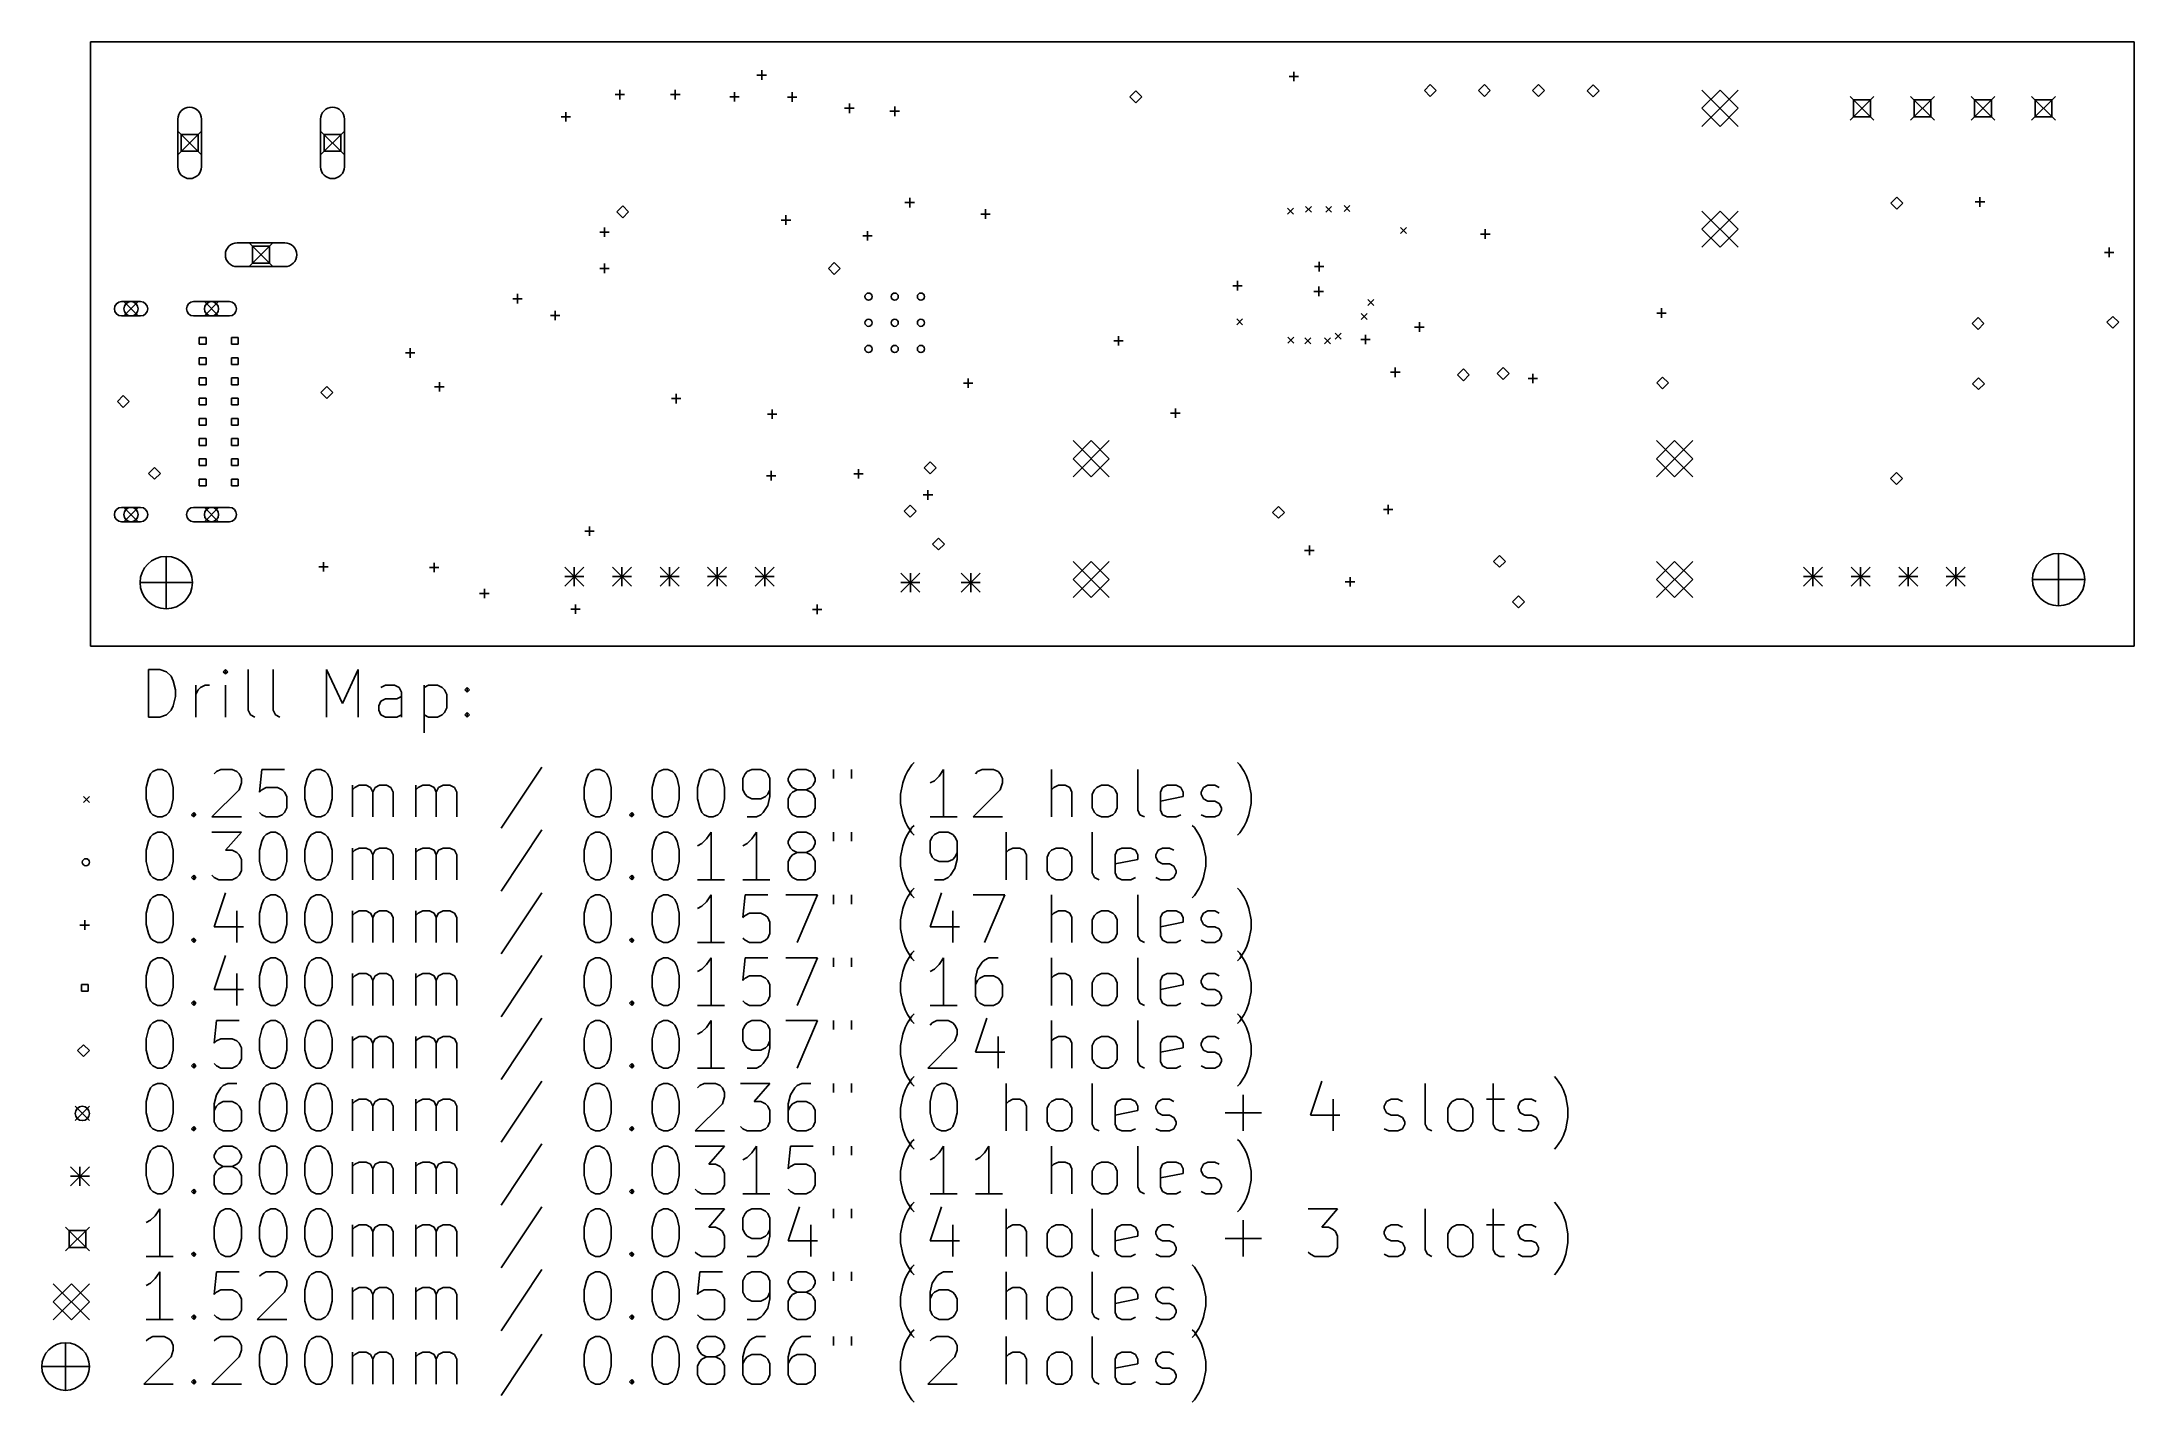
# Model space of a CAD drawing. Extents: x 98.8 to 186.7, y -115.2 to -58.
import ezdxf

# ---------------------------------------------------------------- set-up
doc = ezdxf.new("R2010")
doc.units = 0
doc.layers.add('BLACK', color=7, linetype='CONTINUOUS')

msp = doc.modelspace()

# ---------------------------------------------------------------- linework, layer by layer
at = {"layer": 'BLACK', "linetype": 'CONTINUOUS'}
for p, q in [((186.69, -58.039), (100.838, -58.039)), ((100.838, -58.039), (100.838, -83.439)), ((186.69, -83.439), (186.69, -58.039)), ((128.832, -59.436), (129.232, -59.436)), ((129.032, -59.236), (129.032, -59.636)), ((151.184, -59.4995), (151.584, -59.4995)), ((151.384, -59.2995), (151.384, -59.6995)), ((122.87, -60.26), (123.27, -60.26)), ((123.07, -60.06), (123.07, -60.46)), ((125.2, -60.26), (125.6, -60.26)), ((125.4, -60.06), (125.4, -60.46)), ((127.69, -60.35), (128.09, -60.35)), ((127.89, -60.15), (127.89, -60.55)), ((130.11, -60.36), (130.51, -60.36)), ((130.31, -60.16), (130.31, -60.56)), ((132.715, -60.633), (132.715, -61.033)), ((144.75, -60.1), (144.5, -60.35)), ((144.5, -60.35), (144.75, -60.6)), ((145, -60.35), (144.75, -60.1)), ((144.75, -60.6), (145, -60.35)), ((157.12, -59.84), (156.87, -60.09)), ((156.87, -60.09), (157.12, -60.34)), ((157.37, -60.09), (157.12, -59.84)), ((157.12, -60.34), (157.37, -60.09)), ((159.39, -59.84), (159.14, -60.09)), ((159.14, -60.09), (159.39, -60.34)), ((159.64, -60.09), (159.39, -59.84)), ((159.39, -60.34), (159.64, -60.09)), ((161.67, -59.84), (161.42, -60.09)), ((161.42, -60.09), (161.67, -60.34)), ((161.92, -60.09), (161.67, -59.84)), ((161.67, -60.34), (161.92, -60.09)), ((163.96, -59.85), (163.71, -60.1)), ((163.71, -60.1), (163.96, -60.35)), ((164.21, -60.1), (163.96, -59.85)), ((163.96, -60.35), (164.21, -60.1)), ((168.531, -60.073), (170.051, -61.593)), ((170.051, -60.073), (168.531, -61.593)), ((169.291, -60.073), (168.531, -60.833)), ((170.051, -60.833), (169.291, -60.073)), ((174.76, -60.333), (175.76, -61.333)), ((175.76, -60.333), (174.76, -61.333)), ((175.614, -60.4794), (174.906, -60.4794)), ((174.906, -60.4794), (174.906, -61.1866)), ((175.614, -61.1866), (175.614, -60.4794)), ((177.3, -60.333), (178.3, -61.333)), ((178.3, -60.333), (177.3, -61.333)), ((178.154, -60.4794), (177.446, -60.4794)), ((177.446, -60.4794), (177.446, -61.1866)), ((178.154, -61.1866), (178.154, -60.4794)), ((179.84, -60.333), (180.84, -61.333)), ((180.84, -60.333), (179.84, -61.333)), ((180.694, -60.4794), (179.986, -60.4794)), ((179.986, -60.4794), (179.986, -61.1866)), ((180.694, -61.1866), (180.694, -60.4794)), ((182.38, -60.333), (183.38, -61.333)), ((183.38, -60.333), (182.38, -61.333)), ((183.234, -60.4794), (182.526, -60.4794)), ((182.526, -60.4794), (182.526, -61.1866)), ((183.234, -61.1866), (183.234, -60.4794)), ((104.498, -61.2885), (104.498, -63.2885)), ((105.498, -63.2885), (105.498, -61.2885)), ((110.498, -61.2885), (110.498, -63.2885)), ((111.498, -63.2885), (111.498, -61.2885)), ((120.6, -61.19), (121, -61.19)), ((120.8, -60.99), (120.8, -61.39)), ((132.515, -60.833), (132.915, -60.833)), ((134.42, -60.96), (134.82, -60.96)), ((134.62, -60.76), (134.62, -61.16)), ((168.531, -60.833), (169.291, -61.593)), ((169.291, -61.593), (170.051, -60.833)), ((174.906, -61.1866), (175.614, -61.1866)), ((177.446, -61.1866), (178.154, -61.1866)), ((179.986, -61.1866), (180.694, -61.1866)), ((182.526, -61.1866), (183.234, -61.1866)), ((104.498, -61.7885), (105.498, -62.7885)), ((105.498, -61.7885), (104.498, -62.7885)), ((105.352, -61.9349), (104.644, -61.9349)), ((104.644, -61.9349), (104.644, -62.6421)), ((105.352, -62.6421), (105.352, -61.9349)), ((110.498, -61.7885), (111.498, -62.7885)), ((111.498, -61.7885), (110.498, -62.7885)), ((111.352, -61.9349), (110.644, -61.9349)), ((110.644, -61.9349), (110.644, -62.6421)), ((111.352, -62.6421), (111.352, -61.9349)), ((104.644, -62.6421), (105.352, -62.6421)), ((110.644, -62.6421), (111.352, -62.6421)), ((123.19, -64.94), (122.94, -65.19)), ((123.44, -65.19), (123.19, -64.94)), ((135.05, -64.8), (135.45, -64.8)), ((135.25, -64.6), (135.25, -65)), ((151.125, -65.035), (151.375, -65.285)), ((151.375, -65.035), (151.125, -65.285)), ((151.875, -64.955), (152.125, -65.205)), ((152.125, -64.955), (151.875, -65.205)), ((152.725, -64.955), (152.975, -65.205)), ((152.975, -64.955), (152.725, -65.205)), ((153.495, -64.925), (153.745, -65.175)), ((153.745, -64.925), (153.495, -65.175)), ((176.72, -64.57), (176.47, -64.82)), ((176.47, -64.82), (176.72, -65.07)), ((176.97, -64.82), (176.72, -64.57)), ((176.72, -65.07), (176.97, -64.82)), ((180.013, -64.77), (180.413, -64.77)), ((180.213, -64.57), (180.213, -64.97)), ((122.428, -65.84), (122.428, -66.24)), ((122.94, -65.19), (123.19, -65.44)), ((123.19, -65.44), (123.44, -65.19)), ((129.848, -65.532), (130.248, -65.532)), ((130.048, -65.332), (130.048, -65.732)), ((138.23, -65.278), (138.63, -65.278)), ((138.43, -65.078), (138.43, -65.478)), ((155.865, -65.845), (156.115, -66.095)), ((156.115, -65.845), (155.865, -66.095)), ((159.43, -65.92), (159.43, -66.32)), ((168.531, -65.153), (170.051, -66.673)), ((170.051, -65.153), (168.531, -66.673)), ((169.291, -65.153), (168.531, -65.913)), ((168.531, -65.913), (169.291, -66.673)), ((170.051, -65.913), (169.291, -65.153)), ((169.291, -66.673), (170.051, -65.913)), ((108.998, -66.4885), (106.998, -66.4885)), ((107.498, -66.4885), (108.498, -67.4885)), ((108.498, -66.4885), (107.498, -67.4885)), ((108.352, -66.6349), (107.644, -66.6349)), ((107.644, -66.6349), (107.644, -67.3421)), ((108.352, -67.3421), (108.352, -66.6349)), ((122.228, -66.04), (122.628, -66.04)), ((133.277, -66.197), (133.677, -66.197)), ((133.477, -65.997), (133.477, -66.397)), ((159.23, -66.12), (159.63, -66.12)), ((185.64, -66.69), (185.64, -67.09)), ((106.998, -67.4885), (108.998, -67.4885)), ((107.644, -67.3421), (108.352, -67.3421)), ((122.228, -67.564), (122.628, -67.564)), ((122.428, -67.364), (122.428, -67.764)), ((132.08, -67.32), (131.83, -67.57)), ((131.83, -67.57), (132.08, -67.82)), ((132.33, -67.57), (132.08, -67.32)), ((132.08, -67.82), (132.33, -67.57)), ((152.25, -67.49), (152.65, -67.49)), ((152.45, -67.29), (152.45, -67.69)), ((185.44, -66.89), (185.84, -66.89)), ((148.82, -68.29), (149.22, -68.29)), ((149.02, -68.09), (149.02, -68.49)), ((152.23, -68.53), (152.63, -68.53)), ((152.43, -68.33), (152.43, -68.73)), ((102.935, -68.962), (102.135, -68.962)), ((102.235, -68.962), (102.835, -69.562)), ((102.835, -68.962), (102.235, -69.562)), ((106.665, -68.962), (105.165, -68.962)), ((105.615, -68.962), (106.215, -69.562)), ((106.215, -68.962), (105.615, -69.562)), ((118.57, -68.84), (118.97, -68.84)), ((118.77, -68.64), (118.77, -69.04)), ((120.355, -69.3453), (120.355, -69.7453)), ((154.5, -68.8747), (154.75, -69.1247)), ((154.75, -68.8747), (154.5, -69.1247)), ((166.63, -69.44), (167.03, -69.44)), ((166.83, -69.24), (166.83, -69.64)), ((102.135, -69.562), (102.935, -69.562)), ((105.165, -69.562), (106.665, -69.562)), ((120.155, -69.5453), (120.555, -69.5453)), ((148.985, -69.685), (149.235, -69.935)), ((149.235, -69.685), (148.985, -69.935)), ((153.126, -70.2869), (153.376, -70.5369)), ((153.376, -70.2869), (153.126, -70.5369)), ((154.222, -69.4615), (154.472, -69.7115)), ((154.472, -69.4615), (154.222, -69.7115)), ((156.46, -70.03), (156.86, -70.03)), ((156.66, -69.83), (156.66, -70.23)), ((180.13, -69.63), (179.88, -69.88)), ((179.88, -69.88), (180.13, -70.13)), ((180.38, -69.88), (180.13, -69.63)), ((180.13, -70.13), (180.38, -69.88)), ((185.79, -69.58), (185.54, -69.83)), ((185.54, -69.83), (185.79, -70.08)), ((186.04, -69.83), (185.79, -69.58)), ((185.79, -70.08), (186.04, -69.83)), ((105.686, -70.4706), (105.404, -70.4706)), ((105.404, -70.4706), (105.404, -70.7534)), ((105.404, -70.7534), (105.686, -70.7534)), ((105.686, -70.7534), (105.686, -70.4706)), ((107.036, -70.4706), (106.754, -70.4706)), ((106.754, -70.4706), (106.754, -70.7534)), ((106.754, -70.7534), (107.036, -70.7534)), ((107.036, -70.7534), (107.036, -70.4706)), ((114.06, -71.12), (114.46, -71.12)), ((114.26, -70.92), (114.26, -71.32)), ((143.818, -70.612), (144.218, -70.612)), ((144.018, -70.412), (144.018, -70.812)), ((151.135, -70.455), (151.385, -70.705)), ((151.385, -70.455), (151.135, -70.705)), ((151.855, -70.485), (152.105, -70.735)), ((152.105, -70.485), (151.855, -70.735)), ((152.675, -70.485), (152.925, -70.735)), ((152.925, -70.485), (152.675, -70.735)), ((154.2, -70.55), (154.6, -70.55)), ((154.4, -70.35), (154.4, -70.75)), ((105.686, -71.3206), (105.404, -71.3206)), ((105.404, -71.3206), (105.404, -71.6034)), ((105.404, -71.6034), (105.686, -71.6034)), ((105.686, -71.6034), (105.686, -71.3206)), ((107.036, -71.3206), (106.754, -71.3206)), ((106.754, -71.3206), (106.754, -71.6034)), ((106.754, -71.6034), (107.036, -71.6034)), ((107.036, -71.6034), (107.036, -71.3206)), ((155.45, -71.93), (155.85, -71.93)), ((155.65, -71.73), (155.65, -72.13)), ((158.509, -71.7845), (158.259, -72.0345)), ((158.259, -72.0345), (158.509, -72.2845)), ((158.759, -72.0345), (158.509, -71.7845)), ((158.509, -72.2845), (158.759, -72.0345)), ((160.18, -71.73), (159.93, -71.98)), ((159.93, -71.98), (160.18, -72.23)), ((160.43, -71.98), (160.18, -71.73)), ((160.18, -72.23), (160.43, -71.98)), ((161.43, -71.99), (161.43, -72.39)), ((102.21, -72.91), (101.96, -73.16)), ((102.46, -73.16), (102.21, -72.91)), ((105.686, -72.1706), (105.404, -72.1706)), ((105.404, -72.1706), (105.404, -72.4534)), ((105.404, -72.4534), (105.686, -72.4534)), ((105.686, -72.4534), (105.686, -72.1706)), ((107.036, -72.1706), (106.754, -72.1706)), ((106.754, -72.1706), (106.754, -72.4534)), ((106.754, -72.4534), (107.036, -72.4534)), ((107.036, -72.4534), (107.036, -72.1706)), ((110.76, -72.53), (110.51, -72.78)), ((110.51, -72.78), (110.76, -73.03)), ((111.01, -72.78), (110.76, -72.53)), ((110.76, -73.03), (111.01, -72.78)), ((115.29, -72.54), (115.69, -72.54)), ((115.49, -72.34), (115.49, -72.74)), ((125.44, -72.84), (125.44, -73.24)), ((137.505, -72.39), (137.905, -72.39)), ((137.705, -72.19), (137.705, -72.59)), ((161.23, -72.19), (161.63, -72.19)), ((166.88, -72.13), (166.63, -72.38)), ((166.63, -72.38), (166.88, -72.63)), ((167.13, -72.38), (166.88, -72.13)), ((166.88, -72.63), (167.13, -72.38)), ((180.15, -72.16), (179.9, -72.41)), ((179.9, -72.41), (180.15, -72.66)), ((180.4, -72.41), (180.15, -72.16)), ((180.15, -72.66), (180.4, -72.41)), ((101.96, -73.16), (102.21, -73.41)), ((102.21, -73.41), (102.46, -73.16)), ((105.686, -73.0206), (105.404, -73.0206)), ((105.404, -73.0206), (105.404, -73.3034)), ((105.404, -73.3034), (105.686, -73.3034)), ((105.686, -73.3034), (105.686, -73.0206)), ((107.036, -73.0206), (106.754, -73.0206)), ((106.754, -73.0206), (106.754, -73.3034)), ((106.754, -73.3034), (107.036, -73.3034)), ((107.036, -73.3034), (107.036, -73.0206)), ((125.24, -73.04), (125.64, -73.04)), ((129.27, -73.69), (129.67, -73.69)), ((129.47, -73.49), (129.47, -73.89)), ((146.21, -73.65), (146.61, -73.65)), ((146.41, -73.45), (146.41, -73.85)), ((105.686, -73.8706), (105.404, -73.8706)), ((105.404, -73.8706), (105.404, -74.1534)), ((105.404, -74.1534), (105.686, -74.1534)), ((105.686, -74.1534), (105.686, -73.8706)), ((107.036, -73.8706), (106.754, -73.8706)), ((106.754, -73.8706), (106.754, -74.1534)), ((106.754, -74.1534), (107.036, -74.1534)), ((107.036, -74.1534), (107.036, -73.8706)), ((105.686, -74.7206), (105.404, -74.7206)), ((105.404, -74.7206), (105.404, -75.0034)), ((105.404, -75.0034), (105.686, -75.0034)), ((105.686, -75.5706), (105.404, -75.5706)), ((105.404, -75.5706), (105.404, -75.8534)), ((105.686, -75.0034), (105.686, -74.7206)), ((105.686, -75.8534), (105.686, -75.5706)), ((107.036, -74.7206), (106.754, -74.7206)), ((106.754, -74.7206), (106.754, -75.0034)), ((106.754, -75.0034), (107.036, -75.0034)), ((107.036, -75.5706), (106.754, -75.5706)), ((106.754, -75.5706), (106.754, -75.8534)), ((107.036, -75.0034), (107.036, -74.7206)), ((107.036, -75.8534), (107.036, -75.5706)), ((142.115, -74.805), (143.635, -76.325)), ((143.635, -74.805), (142.115, -76.325)), ((142.875, -74.805), (142.115, -75.565)), ((142.115, -75.565), (142.875, -76.325)), ((143.635, -75.565), (142.875, -74.805)), ((142.875, -76.325), (143.635, -75.565)), ((166.626, -74.805), (168.146, -76.325)), ((168.146, -74.805), (166.626, -76.325)), ((167.386, -74.805), (166.626, -75.565)), ((166.626, -75.565), (167.386, -76.325)), ((168.146, -75.565), (167.386, -74.805)), ((167.386, -76.325), (168.146, -75.565)), ((103.52, -75.93), (103.27, -76.18)), ((103.27, -76.18), (103.52, -76.43)), ((103.77, -76.18), (103.52, -75.93)), ((103.52, -76.43), (103.77, -76.18)), ((105.404, -75.8534), (105.686, -75.8534)), ((105.686, -76.4206), (105.404, -76.4206)), ((105.404, -76.4206), (105.404, -76.7034)), ((105.686, -76.7034), (105.686, -76.4206)), ((106.754, -75.8534), (107.036, -75.8534)), ((107.036, -76.4206), (106.754, -76.4206)), ((106.754, -76.4206), (106.754, -76.7034)), ((107.036, -76.7034), (107.036, -76.4206)), ((129.23, -76.28), (129.63, -76.28)), ((129.43, -76.08), (129.43, -76.48)), ((132.896, -76.2), (133.296, -76.2)), ((133.096, -76), (133.096, -76.4)), ((136.11, -75.7), (135.86, -75.95)), ((135.86, -75.95), (136.11, -76.2)), ((136.36, -75.95), (136.11, -75.7)), ((136.11, -76.2), (136.36, -75.95)), ((176.71, -76.15), (176.46, -76.4)), ((176.46, -76.4), (176.71, -76.65)), ((176.96, -76.4), (176.71, -76.15)), ((176.71, -76.65), (176.96, -76.4)), ((105.404, -76.7034), (105.686, -76.7034)), ((106.754, -76.7034), (107.036, -76.7034)), ((135.817, -77.089), (136.217, -77.089)), ((136.017, -76.889), (136.017, -77.289)), ((102.935, -77.612), (102.135, -77.612)), ((102.135, -78.212), (102.935, -78.212)), ((102.235, -77.612), (102.835, -78.212)), ((102.835, -77.612), (102.235, -78.212)), ((106.665, -77.612), (105.165, -77.612)), ((105.165, -78.212), (106.665, -78.212)), ((105.615, -77.612), (106.215, -78.212)), ((106.215, -77.612), (105.615, -78.212)), ((135.27, -77.52), (135.02, -77.77)), ((135.02, -77.77), (135.27, -78.02)), ((135.52, -77.77), (135.27, -77.52)), ((135.27, -78.02), (135.52, -77.77)), ((150.746, -77.5695), (150.496, -77.8195)), ((150.496, -77.8195), (150.746, -78.0695)), ((150.996, -77.8195), (150.746, -77.5695)), ((150.746, -78.0695), (150.996, -77.8195)), ((155.15, -77.7), (155.55, -77.7)), ((155.35, -77.5), (155.35, -77.9)), ((121.593, -78.613), (121.993, -78.613)), ((121.793, -78.413), (121.793, -78.813)), ((136.46, -78.9), (136.21, -79.15)), ((136.71, -79.15), (136.46, -78.9)), ((104.013, -79.672), (104.013, -81.872)), ((110.62, -79.91), (110.62, -80.31)), ((115.27, -79.94), (115.27, -80.34)), ((136.21, -79.15), (136.46, -79.4)), ((136.46, -79.4), (136.71, -79.15)), ((142.115, -79.885), (143.635, -81.405)), ((143.635, -79.885), (142.115, -81.405)), ((142.875, -79.885), (142.115, -80.645)), ((143.635, -80.645), (142.875, -79.885)), ((151.838, -79.4185), (152.238, -79.4185)), ((152.038, -79.2185), (152.038, -79.6185)), ((160.03, -79.63), (159.78, -79.88)), ((159.78, -79.88), (160.03, -80.13)), ((160.28, -79.88), (160.03, -79.63)), ((160.03, -80.13), (160.28, -79.88)), ((166.626, -79.885), (168.146, -81.405)), ((168.146, -79.885), (166.626, -81.405)), ((167.386, -79.885), (166.626, -80.645)), ((168.146, -80.645), (167.386, -79.885)), ((183.515, -79.545), (183.515, -81.745)), ((102.913, -80.772), (105.113, -80.772)), ((110.42, -80.11), (110.82, -80.11)), ((115.07, -80.14), (115.47, -80.14)), ((120.758, -80.118), (121.558, -80.918)), ((121.558, -80.118), (120.758, -80.918)), ((120.758, -80.518), (121.558, -80.518)), ((121.158, -80.118), (121.158, -80.918)), ((122.758, -80.118), (123.558, -80.918)), ((123.558, -80.118), (122.758, -80.918)), ((122.758, -80.518), (123.558, -80.518)), ((123.158, -80.118), (123.158, -80.918)), ((124.758, -80.118), (125.558, -80.918)), ((125.558, -80.118), (124.758, -80.918)), ((124.758, -80.518), (125.558, -80.518)), ((125.158, -80.118), (125.158, -80.918)), ((126.758, -80.118), (127.558, -80.918)), ((127.558, -80.118), (126.758, -80.918)), ((126.758, -80.518), (127.558, -80.518)), ((127.158, -80.118), (127.158, -80.918)), ((128.758, -80.118), (129.558, -80.918)), ((129.558, -80.118), (128.758, -80.918)), ((128.758, -80.518), (129.558, -80.518)), ((129.158, -80.118), (129.158, -80.918)), ((134.875, -80.372), (135.675, -81.172)), ((135.675, -80.372), (134.875, -81.172)), ((134.875, -80.772), (135.675, -80.772)), ((135.275, -80.372), (135.275, -81.172)), ((137.415, -80.372), (138.215, -81.172)), ((138.215, -80.372), (137.415, -81.172)), ((137.415, -80.772), (138.215, -80.772)), ((137.815, -80.372), (137.815, -81.172)), ((142.115, -80.645), (142.875, -81.405)), ((142.875, -81.405), (143.635, -80.645)), ((153.55, -80.74), (153.95, -80.74)), ((153.75, -80.54), (153.75, -80.94)), ((166.626, -80.645), (167.386, -81.405)), ((167.386, -81.405), (168.146, -80.645)), ((172.797, -80.118), (173.597, -80.918)), ((173.597, -80.118), (172.797, -80.918)), ((172.797, -80.518), (173.597, -80.518)), ((173.197, -80.118), (173.197, -80.918)), ((174.797, -80.118), (175.597, -80.918)), ((175.597, -80.118), (174.797, -80.918)), ((174.797, -80.518), (175.597, -80.518)), ((175.197, -80.118), (175.197, -80.918)), ((176.797, -80.118), (177.597, -80.918)), ((177.597, -80.118), (176.797, -80.918)), ((176.797, -80.518), (177.597, -80.518)), ((177.197, -80.118), (177.197, -80.918)), ((178.797, -80.118), (179.597, -80.918)), ((179.597, -80.118), (178.797, -80.918)), ((178.797, -80.518), (179.597, -80.518)), ((179.197, -80.118), (179.197, -80.918)), ((182.415, -80.645), (184.615, -80.645)), ((117.18, -81.23), (117.58, -81.23)), ((117.38, -81.03), (117.38, -81.43)), ((121.21, -81.69), (121.21, -82.09)), ((131.36, -81.7), (131.36, -82.1)), ((160.83, -81.33), (160.58, -81.58)), ((160.58, -81.58), (160.83, -81.83)), ((161.08, -81.58), (160.83, -81.33)), ((160.83, -81.83), (161.08, -81.58)), ((121.01, -81.89), (121.41, -81.89)), ((131.16, -81.9), (131.56, -81.9)), ((100.838, -83.439), (186.69, -83.439)), ((103.264, -86.4238), (103.264, -84.4238)), ((103.264, -84.4238), (103.74, -84.4238)), ((103.74, -84.4238), (104.026, -84.519)), ((104.026, -84.519), (104.217, -84.7095)), ((104.217, -84.7095), (104.312, -84.9)), ((104.312, -84.9), (104.407, -85.2809)), ((105.264, -86.4238), (105.264, -85.0904)), ((105.359, -85.2809), (105.455, -85.1857)), ((105.455, -85.1857), (105.645, -85.0904)), ((105.645, -85.0904), (105.836, -85.0904)), ((106.502, -84.4238), (106.407, -84.519)), ((106.407, -84.519), (106.502, -84.6142)), ((106.598, -84.519), (106.502, -84.4238)), ((106.502, -84.4238), (106.502, -84.6142)), ((106.502, -84.6142), (106.598, -84.519)), ((106.502, -86.4238), (106.502, -85.0904)), ((107.455, -86.138), (107.455, -84.4238)), ((108.502, -86.138), (108.502, -84.4238)), ((110.75, -86.4238), (110.75, -84.4238)), ((110.75, -84.4238), (111.417, -85.8523)), ((111.417, -85.8523), (112.083, -84.4238)), ((112.083, -84.4238), (112.083, -86.4238)), ((113.226, -85.0904), (113.036, -85.1857)), ((113.607, -85.0904), (113.226, -85.0904)), ((113.798, -85.1857), (113.607, -85.0904)), ((113.893, -85.3761), (113.798, -85.1857)), ((114.845, -85.0904), (114.845, -87.0904)), ((114.845, -85.1857), (115.036, -85.0904)), ((115.036, -85.0904), (115.417, -85.0904)), ((115.417, -85.0904), (115.607, -85.1857)), ((115.607, -85.1857), (115.702, -85.2809)), ((116.559, -85.2809), (116.655, -85.1857)), ((116.655, -85.1857), (116.75, -85.2809)), ((116.655, -85.1857), (116.655, -85.3761)), ((104.217, -86.138), (104.026, -86.3285)), ((104.312, -85.9476), (104.217, -86.138)), ((104.407, -85.5666), (104.312, -85.9476)), ((104.407, -85.2809), (104.407, -85.5666)), ((105.264, -85.4714), (105.359, -85.2809)), ((107.55, -86.3285), (107.455, -86.138)), ((108.598, -86.3285), (108.502, -86.138)), ((112.94, -85.9476), (113.036, -85.7571)), ((112.94, -86.138), (112.94, -85.9476)), ((113.036, -86.3285), (112.94, -86.138)), ((113.036, -85.7571), (113.226, -85.6619)), ((113.226, -85.6619), (113.702, -85.6619)), ((113.702, -85.6619), (113.893, -85.5666)), ((113.893, -86.4238), (113.893, -85.3761)), ((115.702, -85.2809), (115.798, -85.4714)), ((115.798, -86.0428), (115.702, -86.2333)), ((115.798, -85.4714), (115.798, -86.0428)), ((116.655, -85.3761), (116.559, -85.2809)), ((116.75, -85.2809), (116.655, -85.3761)), ((103.74, -86.4238), (103.264, -86.4238)), ((104.026, -86.3285), (103.74, -86.4238)), ((107.74, -86.4238), (107.55, -86.3285)), ((108.788, -86.4238), (108.598, -86.3285)), ((113.226, -86.4238), (113.036, -86.3285)), ((113.702, -86.4238), (113.226, -86.4238)), ((113.893, -86.3285), (113.702, -86.4238)), ((115.036, -86.4238), (114.845, -86.3285)), ((115.417, -86.4238), (115.036, -86.4238)), ((115.607, -86.3285), (115.417, -86.4238)), ((115.702, -86.2333), (115.607, -86.3285)), ((116.559, -86.3285), (116.655, -86.2333)), ((116.655, -86.4238), (116.559, -86.3285)), ((116.655, -86.2333), (116.75, -86.3285)), ((116.655, -86.2333), (116.655, -86.4238)), ((116.75, -86.3285), (116.655, -86.4238)), ((103.359, -88.8142), (103.455, -88.719)), ((103.455, -88.719), (103.645, -88.6238)), ((103.645, -88.6238), (103.836, -88.6238)), ((103.836, -88.6238), (104.026, -88.719)), ((104.026, -88.719), (104.121, -88.8142)), ((106.026, -88.8142), (106.121, -88.719)), ((106.121, -88.719), (106.312, -88.6238)), ((106.312, -88.6238), (106.788, -88.6238)), ((106.788, -88.6238), (106.978, -88.719)), ((106.978, -88.719), (107.074, -88.8142)), ((108.026, -88.6238), (107.931, -89.5761)), ((108.978, -88.6238), (108.026, -88.6238)), ((110.026, -88.8142), (110.121, -88.719)), ((110.121, -88.719), (110.312, -88.6238)), ((110.312, -88.6238), (110.502, -88.6238)), ((110.502, -88.6238), (110.693, -88.719)), ((110.693, -88.719), (110.788, -88.8142)), ((119.798, -88.5285), (118.083, -91.1)), ((121.759, -88.8142), (121.855, -88.719)), ((121.855, -88.719), (122.045, -88.6238)), ((122.045, -88.6238), (122.236, -88.6238)), ((122.236, -88.6238), (122.426, -88.719)), ((122.426, -88.719), (122.521, -88.8142)), ((124.617, -88.8142), (124.712, -88.719)), ((124.712, -88.719), (124.902, -88.6238)), ((124.902, -88.6238), (125.093, -88.6238)), ((125.093, -88.6238), (125.283, -88.719)), ((125.283, -88.719), (125.378, -88.8142)), ((126.521, -88.8142), (126.617, -88.719)), ((126.617, -88.719), (126.807, -88.6238)), ((126.807, -88.6238), (126.998, -88.6238)), ((126.998, -88.6238), (127.188, -88.719)), ((127.188, -88.719), (127.283, -88.8142)), ((128.426, -88.719), (128.331, -88.8142)), ((128.617, -88.6238), (128.426, -88.719)), ((128.998, -88.6238), (128.617, -88.6238)), ((129.188, -88.719), (128.998, -88.6238)), ((129.283, -88.8142), (129.188, -88.719)), ((130.236, -88.8142), (130.331, -88.719)), ((130.331, -88.719), (130.521, -88.6238)), ((130.521, -88.6238), (130.902, -88.6238)), ((130.902, -88.6238), (131.093, -88.719)), ((131.093, -88.719), (131.188, -88.8142)), ((132.045, -88.6238), (132.045, -89.0047)), ((132.807, -88.6238), (132.807, -89.0047)), ((135.055, -88.9095), (135.15, -88.719)), ((135.15, -88.719), (135.34, -88.4333)), ((135.34, -88.4333), (135.436, -88.338)), ((136.674, -88.6238), (136.483, -88.9095)), ((136.674, -90.6238), (136.674, -88.6238)), ((138.007, -88.8142), (138.102, -88.719)), ((138.102, -88.719), (138.293, -88.6238)), ((138.293, -88.6238), (138.769, -88.6238)), ((138.769, -88.6238), (138.959, -88.719)), ((138.959, -88.719), (139.055, -88.8142)), ((141.207, -90.6238), (141.207, -88.6238)), ((144.826, -90.338), (144.826, -88.6238)), ((149.112, -88.4333), (149.017, -88.338)), ((149.302, -88.719), (149.112, -88.4333)), ((149.398, -88.9095), (149.302, -88.719)), ((103.169, -89.3857), (103.264, -89.0047)), ((103.169, -89.8619), (103.169, -89.3857)), ((103.264, -89.0047), (103.359, -88.8142)), ((104.121, -88.8142), (104.217, -89.0047)), ((104.217, -89.0047), (104.312, -89.3857)), ((104.312, -89.3857), (104.312, -89.8619)), ((107.074, -89.4809), (105.931, -90.6238)), ((107.074, -88.8142), (107.169, -89.0047)), ((107.169, -89.1952), (107.074, -89.4809)), ((107.169, -89.0047), (107.169, -89.1952)), ((107.931, -89.5761), (108.026, -89.4809)), ((108.026, -89.4809), (108.217, -89.3857)), ((108.217, -89.3857), (108.693, -89.3857)), ((108.693, -89.3857), (108.883, -89.4809)), ((108.883, -89.4809), (108.978, -89.5761)), ((108.978, -89.5761), (109.074, -89.7666)), ((109.836, -89.3857), (109.931, -89.0047)), ((109.836, -89.8619), (109.836, -89.3857)), ((109.931, -89.0047), (110.026, -88.8142)), ((110.788, -88.8142), (110.883, -89.0047)), ((110.883, -89.0047), (110.978, -89.3857)), ((110.978, -89.3857), (110.978, -89.8619)), ((111.836, -90.6238), (111.836, -89.2904)), ((111.836, -89.4809), (111.931, -89.3857)), ((111.931, -89.3857), (112.121, -89.2904)), ((112.121, -89.2904), (112.407, -89.2904)), ((112.407, -89.2904), (112.598, -89.3857)), ((112.598, -89.3857), (112.693, -89.5761)), ((112.693, -89.5761), (112.788, -89.3857)), ((112.693, -89.5761), (112.693, -90.6238)), ((112.788, -89.3857), (112.978, -89.2904)), ((112.978, -89.2904), (113.264, -89.2904)), ((113.264, -89.2904), (113.455, -89.3857)), ((113.455, -89.3857), (113.55, -89.5761)), ((113.55, -89.5761), (113.55, -90.6238)), ((114.502, -90.6238), (114.502, -89.2904)), ((114.502, -89.4809), (114.598, -89.3857)), ((114.598, -89.3857), (114.788, -89.2904)), ((114.788, -89.2904), (115.074, -89.2904)), ((115.074, -89.2904), (115.264, -89.3857)), ((115.264, -89.3857), (115.359, -89.5761)), ((115.359, -89.5761), (115.455, -89.3857)), ((115.359, -89.5761), (115.359, -90.6238)), ((115.455, -89.3857), (115.645, -89.2904)), ((115.645, -89.2904), (115.931, -89.2904)), ((115.931, -89.2904), (116.121, -89.3857)), ((116.121, -89.3857), (116.217, -89.5761)), ((116.217, -89.5761), (116.217, -90.6238)), ((121.569, -89.3857), (121.664, -89.0047)), ((121.569, -89.8619), (121.569, -89.3857)), ((121.664, -89.0047), (121.759, -88.8142)), ((122.521, -88.8142), (122.617, -89.0047)), ((122.617, -89.0047), (122.712, -89.3857)), ((122.712, -89.3857), (122.712, -89.8619)), ((124.426, -89.3857), (124.521, -89.0047)), ((124.426, -89.8619), (124.426, -89.3857)), ((124.521, -89.0047), (124.617, -88.8142)), ((125.378, -88.8142), (125.474, -89.0047)), ((125.474, -89.0047), (125.569, -89.3857)), ((125.569, -89.3857), (125.569, -89.8619)), ((126.331, -89.3857), (126.426, -89.0047)), ((126.331, -89.8619), (126.331, -89.3857)), ((126.426, -89.0047), (126.521, -88.8142)), ((127.283, -88.8142), (127.378, -89.0047)), ((127.378, -89.0047), (127.474, -89.3857)), ((127.474, -89.3857), (127.474, -89.8619)), ((128.331, -88.8142), (128.236, -89.0047)), ((128.236, -89.0047), (128.236, -89.4809)), ((128.236, -89.4809), (128.331, -89.6714)), ((129.378, -89.0047), (129.283, -88.8142)), ((129.283, -89.6714), (129.378, -89.4809)), ((129.378, -89.7666), (129.378, -89.0047)), ((130.14, -89.0047), (130.236, -88.8142)), ((130.14, -89.1), (130.14, -89.0047)), ((130.236, -89.2904), (130.14, -89.1)), ((130.331, -89.3857), (130.236, -89.2904)), ((130.331, -89.5761), (130.236, -89.6714)), ((130.521, -89.4809), (130.331, -89.3857)), ((130.521, -89.4809), (130.331, -89.5761)), ((130.902, -89.4809), (130.521, -89.4809)), ((131.093, -89.3857), (130.902, -89.4809)), ((131.093, -89.5761), (130.902, -89.4809)), ((131.188, -89.2904), (131.093, -89.3857)), ((131.188, -89.6714), (131.093, -89.5761)), ((131.188, -88.8142), (131.283, -89.0047)), ((131.283, -89.1), (131.188, -89.2904)), ((131.283, -89.0047), (131.283, -89.1)), ((134.864, -89.6714), (134.959, -89.1952)), ((134.959, -89.1952), (135.055, -88.9095)), ((136.293, -89.1), (136.102, -89.1952)), ((136.483, -88.9095), (136.293, -89.1)), ((139.055, -89.4809), (137.912, -90.6238)), ((139.055, -88.8142), (139.15, -89.0047)), ((139.15, -89.1952), (139.055, -89.4809)), ((139.15, -89.0047), (139.15, -89.1952)), ((141.302, -89.3857), (141.207, -89.4809)), ((141.493, -89.2904), (141.302, -89.3857)), ((141.778, -89.2904), (141.493, -89.2904)), ((141.969, -89.3857), (141.778, -89.2904)), ((142.064, -89.5761), (141.969, -89.3857)), ((142.064, -90.6238), (142.064, -89.5761)), ((142.921, -89.6714), (143.017, -89.4809)), ((143.017, -89.4809), (143.112, -89.3857)), ((143.112, -89.3857), (143.302, -89.2904)), ((143.302, -89.2904), (143.588, -89.2904)), ((143.588, -89.2904), (143.778, -89.3857)), ((143.778, -89.3857), (143.874, -89.4809)), ((143.874, -89.4809), (143.969, -89.6714)), ((145.778, -89.5761), (145.874, -89.3857)), ((145.778, -90.338), (145.778, -89.5761)), ((145.874, -89.3857), (146.064, -89.2904)), ((146.064, -89.2904), (146.445, -89.2904)), ((146.445, -89.2904), (146.636, -89.3857)), ((146.636, -89.3857), (146.731, -89.5761)), ((146.731, -89.5761), (146.731, -89.7666)), ((147.493, -89.5761), (147.588, -89.3857)), ((147.493, -89.6714), (147.493, -89.5761)), ((147.588, -89.3857), (147.778, -89.2904)), ((147.778, -89.2904), (148.064, -89.2904)), ((148.064, -89.2904), (148.255, -89.3857)), ((149.493, -89.1952), (149.398, -88.9095)), ((149.588, -89.6714), (149.493, -89.1952)), ((100.538, -89.764), (100.788, -90.014)), ((100.788, -89.764), (100.538, -90.014)), ((103.264, -90.2428), (103.169, -89.8619)), ((103.359, -90.4333), (103.264, -90.2428)), ((103.455, -90.5285), (103.359, -90.4333)), ((103.645, -90.6238), (103.455, -90.5285)), ((104.026, -90.5285), (103.836, -90.6238)), ((104.121, -90.4333), (104.026, -90.5285)), ((104.217, -90.2428), (104.121, -90.4333)), ((104.312, -89.8619), (104.217, -90.2428)), ((105.074, -90.5285), (105.169, -90.4333)), ((105.169, -90.6238), (105.074, -90.5285)), ((105.169, -90.4333), (105.264, -90.5285)), ((105.169, -90.4333), (105.169, -90.6238)), ((105.264, -90.5285), (105.169, -90.6238)), ((108.026, -90.5285), (107.931, -90.4333)), ((108.217, -90.6238), (108.026, -90.5285)), ((108.883, -90.5285), (108.693, -90.6238)), ((108.978, -90.4333), (108.883, -90.5285)), ((109.074, -90.2428), (108.978, -90.4333)), ((109.074, -89.7666), (109.074, -90.2428)), ((109.931, -90.2428), (109.836, -89.8619)), ((110.026, -90.4333), (109.931, -90.2428)), ((110.121, -90.5285), (110.026, -90.4333)), ((110.312, -90.6238), (110.121, -90.5285)), ((110.693, -90.5285), (110.502, -90.6238)), ((110.788, -90.4333), (110.693, -90.5285)), ((110.883, -90.2428), (110.788, -90.4333)), ((110.978, -89.8619), (110.883, -90.2428)), ((121.664, -90.2428), (121.569, -89.8619)), ((121.759, -90.4333), (121.664, -90.2428)), ((121.855, -90.5285), (121.759, -90.4333)), ((122.045, -90.6238), (121.855, -90.5285)), ((122.426, -90.5285), (122.236, -90.6238)), ((122.521, -90.4333), (122.426, -90.5285)), ((122.617, -90.2428), (122.521, -90.4333)), ((122.712, -89.8619), (122.617, -90.2428)), ((123.474, -90.5285), (123.569, -90.4333)), ((123.569, -90.6238), (123.474, -90.5285)), ((123.569, -90.4333), (123.664, -90.5285)), ((123.569, -90.4333), (123.569, -90.6238)), ((123.664, -90.5285), (123.569, -90.6238)), ((124.521, -90.2428), (124.426, -89.8619)), ((124.617, -90.4333), (124.521, -90.2428)), ((124.712, -90.5285), (124.617, -90.4333)), ((124.902, -90.6238), (124.712, -90.5285)), ((125.283, -90.5285), (125.093, -90.6238)), ((125.378, -90.4333), (125.283, -90.5285)), ((125.474, -90.2428), (125.378, -90.4333)), ((125.569, -89.8619), (125.474, -90.2428)), ((126.426, -90.2428), (126.331, -89.8619)), ((126.521, -90.4333), (126.426, -90.2428)), ((126.617, -90.5285), (126.521, -90.4333)), ((126.807, -90.6238), (126.617, -90.5285)), ((127.188, -90.5285), (126.998, -90.6238)), ((127.283, -90.4333), (127.188, -90.5285)), ((127.378, -90.2428), (127.283, -90.4333)), ((127.474, -89.8619), (127.378, -90.2428)), ((128.331, -89.6714), (128.426, -89.7666)), ((128.426, -89.7666), (128.617, -89.8619)), ((128.617, -89.8619), (128.998, -89.8619)), ((128.807, -90.6238), (128.998, -90.5285)), ((128.998, -89.8619), (129.188, -89.7666)), ((128.998, -90.5285), (129.093, -90.4333)), ((129.093, -90.4333), (129.283, -90.1476)), ((129.188, -89.7666), (129.283, -89.6714)), ((129.283, -90.1476), (129.378, -89.7666)), ((130.236, -89.6714), (130.14, -89.8619)), ((130.14, -89.8619), (130.14, -90.2428)), ((130.14, -90.2428), (130.236, -90.4333)), ((130.236, -90.4333), (130.331, -90.5285)), ((130.331, -90.5285), (130.521, -90.6238)), ((130.902, -90.6238), (131.093, -90.5285)), ((131.093, -90.5285), (131.188, -90.4333)), ((131.283, -89.8619), (131.188, -89.6714)), ((131.188, -90.4333), (131.283, -90.2428)), ((131.283, -90.2428), (131.283, -89.8619)), ((134.864, -90.0523), (134.864, -89.6714)), ((134.959, -90.5285), (134.864, -90.0523)), ((135.055, -90.8142), (134.959, -90.5285)), ((142.921, -90.2428), (142.921, -89.6714)), ((143.017, -90.4333), (142.921, -90.2428)), ((143.112, -90.5285), (143.017, -90.4333)), ((143.302, -90.6238), (143.112, -90.5285)), ((143.778, -90.5285), (143.588, -90.6238)), ((143.874, -90.4333), (143.778, -90.5285)), ((143.969, -90.2428), (143.874, -90.4333)), ((143.969, -89.6714), (143.969, -90.2428)), ((144.921, -90.5285), (144.826, -90.338)), ((145.112, -90.6238), (144.921, -90.5285)), ((146.731, -89.7666), (145.778, -89.9571)), ((145.874, -90.5285), (145.778, -90.338)), ((146.064, -90.6238), (145.874, -90.5285)), ((146.636, -90.5285), (146.445, -90.6238)), ((147.588, -89.8619), (147.493, -89.6714)), ((147.493, -90.5285), (147.683, -90.6238)), ((147.778, -89.9571), (147.588, -89.8619)), ((148.064, -89.9571), (147.778, -89.9571)), ((148.255, -90.0523), (148.064, -89.9571)), ((148.064, -90.6238), (148.255, -90.5285)), ((148.35, -90.2428), (148.255, -90.0523)), ((148.255, -90.5285), (148.35, -90.338)), ((148.35, -90.338), (148.35, -90.2428)), ((149.398, -90.8142), (149.493, -90.5285)), ((149.493, -90.5285), (149.588, -90.0523)), ((149.588, -90.0523), (149.588, -89.6714)), ((103.359, -91.4542), (103.455, -91.359)), ((103.455, -91.359), (103.645, -91.2638)), ((103.836, -90.6238), (103.645, -90.6238)), ((103.645, -91.2638), (103.836, -91.2638)), ((103.836, -91.2638), (104.026, -91.359)), ((104.026, -91.359), (104.121, -91.4542)), ((105.931, -90.6238), (107.169, -90.6238)), ((105.931, -91.2638), (107.169, -91.2638)), ((107.169, -91.2638), (106.502, -92.0257)), ((108.121, -91.4542), (108.217, -91.359)), ((108.693, -90.6238), (108.217, -90.6238)), ((108.217, -91.359), (108.407, -91.2638)), ((108.407, -91.2638), (108.598, -91.2638)), ((108.598, -91.2638), (108.788, -91.359)), ((108.788, -91.359), (108.883, -91.4542)), ((110.026, -91.4542), (110.121, -91.359)), ((110.121, -91.359), (110.312, -91.2638)), ((110.502, -90.6238), (110.312, -90.6238)), ((110.312, -91.2638), (110.502, -91.2638)), ((110.502, -91.2638), (110.693, -91.359)), ((110.693, -91.359), (110.788, -91.4542)), ((119.798, -91.1685), (118.083, -93.74)), ((121.759, -91.4542), (121.855, -91.359)), ((121.855, -91.359), (122.045, -91.2638)), ((122.236, -90.6238), (122.045, -90.6238)), ((122.045, -91.2638), (122.236, -91.2638)), ((122.236, -91.2638), (122.426, -91.359)), ((122.426, -91.359), (122.521, -91.4542)), ((124.617, -91.4542), (124.712, -91.359)), ((124.712, -91.359), (124.902, -91.2638)), ((125.093, -90.6238), (124.902, -90.6238)), ((124.902, -91.2638), (125.093, -91.2638)), ((125.093, -91.2638), (125.283, -91.359)), ((125.283, -91.359), (125.378, -91.4542)), ((126.902, -91.2638), (126.712, -91.5495)), ((126.998, -90.6238), (126.807, -90.6238)), ((126.902, -93.2638), (126.902, -91.2638)), ((128.426, -90.6238), (128.807, -90.6238)), ((128.807, -91.2638), (128.617, -91.5495)), ((128.807, -93.2638), (128.807, -91.2638)), ((130.236, -91.4542), (130.331, -91.359)), ((130.331, -91.359), (130.521, -91.2638)), ((130.521, -90.6238), (130.902, -90.6238)), ((130.521, -91.2638), (130.902, -91.2638)), ((130.902, -91.2638), (131.093, -91.359)), ((131.093, -91.359), (131.188, -91.4542)), ((132.045, -91.2638), (132.045, -91.6447)), ((132.807, -91.2638), (132.807, -91.6447)), ((135.15, -91.0047), (135.055, -90.8142)), ((135.055, -91.5495), (135.15, -91.359)), ((135.34, -91.2904), (135.15, -91.0047)), ((135.15, -91.359), (135.34, -91.0733)), ((135.34, -91.0733), (135.436, -90.978)), ((135.436, -91.3857), (135.34, -91.2904)), ((137.245, -90.6238), (136.102, -90.6238)), ((136.293, -91.359), (136.198, -91.4542)), ((136.483, -91.2638), (136.293, -91.359)), ((136.864, -91.2638), (136.483, -91.2638)), ((137.055, -91.359), (136.864, -91.2638)), ((137.15, -91.4542), (137.055, -91.359)), ((137.912, -90.6238), (139.15, -90.6238)), ((139.302, -93.2638), (139.302, -91.2638)), ((142.921, -92.978), (142.921, -91.2638)), ((143.588, -90.6238), (143.302, -90.6238)), ((146.445, -90.6238), (146.064, -90.6238)), ((147.207, -91.0733), (147.112, -90.978)), ((147.398, -91.359), (147.207, -91.0733)), ((147.493, -91.5495), (147.398, -91.359)), ((147.683, -90.6238), (148.064, -90.6238)), ((149.017, -91.3857), (149.112, -91.2904)), ((149.112, -91.2904), (149.302, -91.0047)), ((149.302, -91.0047), (149.398, -90.8142)), ((103.169, -92.0257), (103.264, -91.6447)), ((103.169, -92.5019), (103.169, -92.0257)), ((103.264, -91.6447), (103.359, -91.4542)), ((104.121, -91.4542), (104.217, -91.6447)), ((104.217, -91.6447), (104.312, -92.0257)), ((104.312, -92.0257), (104.312, -92.5019)), ((106.502, -92.0257), (106.788, -92.0257)), ((106.788, -92.0257), (106.978, -92.1209)), ((106.978, -92.1209), (107.074, -92.2161)), ((107.074, -92.2161), (107.169, -92.4066)), ((107.931, -92.0257), (108.026, -91.6447)), ((107.931, -92.5019), (107.931, -92.0257)), ((108.026, -91.6447), (108.121, -91.4542)), ((108.883, -91.4542), (108.978, -91.6447)), ((108.978, -91.6447), (109.074, -92.0257)), ((109.074, -92.0257), (109.074, -92.5019)), ((109.836, -92.0257), (109.931, -91.6447)), ((109.836, -92.5019), (109.836, -92.0257)), ((109.931, -91.6447), (110.026, -91.4542)), ((110.788, -91.4542), (110.883, -91.6447)), ((110.883, -91.6447), (110.978, -92.0257)), ((110.978, -92.0257), (110.978, -92.5019)), ((111.836, -93.2638), (111.836, -91.9304)), ((111.836, -92.1209), (111.931, -92.0257)), ((111.931, -92.0257), (112.121, -91.9304)), ((112.121, -91.9304), (112.407, -91.9304)), ((112.407, -91.9304), (112.598, -92.0257)), ((112.598, -92.0257), (112.693, -92.2161)), ((112.693, -92.2161), (112.788, -92.0257)), ((112.693, -92.2161), (112.693, -93.2638)), ((112.788, -92.0257), (112.978, -91.9304)), ((112.978, -91.9304), (113.264, -91.9304)), ((113.264, -91.9304), (113.455, -92.0257)), ((113.455, -92.0257), (113.55, -92.2161)), ((113.55, -92.2161), (113.55, -93.2638)), ((114.502, -93.2638), (114.502, -91.9304)), ((114.502, -92.1209), (114.598, -92.0257)), ((114.598, -92.0257), (114.788, -91.9304)), ((114.788, -91.9304), (115.074, -91.9304)), ((115.074, -91.9304), (115.264, -92.0257)), ((115.264, -92.0257), (115.359, -92.2161)), ((115.359, -92.2161), (115.455, -92.0257)), ((115.359, -92.2161), (115.359, -93.2638)), ((115.455, -92.0257), (115.645, -91.9304)), ((115.645, -91.9304), (115.931, -91.9304)), ((115.931, -91.9304), (116.121, -92.0257)), ((116.121, -92.0257), (116.217, -92.2161)), ((116.217, -92.2161), (116.217, -93.2638)), ((121.569, -92.0257), (121.664, -91.6447)), ((121.569, -92.5019), (121.569, -92.0257)), ((121.664, -91.6447), (121.759, -91.4542)), ((122.521, -91.4542), (122.617, -91.6447)), ((122.617, -91.6447), (122.712, -92.0257)), ((122.712, -92.0257), (122.712, -92.5019)), ((124.426, -92.0257), (124.521, -91.6447)), ((124.426, -92.5019), (124.426, -92.0257)), ((124.521, -91.6447), (124.617, -91.4542)), ((125.378, -91.4542), (125.474, -91.6447)), ((125.474, -91.6447), (125.569, -92.0257)), ((125.569, -92.0257), (125.569, -92.5019)), ((126.521, -91.74), (126.331, -91.8352)), ((126.712, -91.5495), (126.521, -91.74)), ((128.426, -91.74), (128.236, -91.8352)), ((128.617, -91.5495), (128.426, -91.74)), ((130.14, -91.6447), (130.236, -91.4542)), ((130.14, -91.74), (130.14, -91.6447)), ((130.236, -91.9304), (130.14, -91.74)), ((130.331, -92.0257), (130.236, -91.9304)), ((130.331, -92.2161), (130.236, -92.3114)), ((130.521, -92.1209), (130.331, -92.0257)), ((130.521, -92.1209), (130.331, -92.2161)), ((130.902, -92.1209), (130.521, -92.1209)), ((131.093, -92.0257), (130.902, -92.1209)), ((131.093, -92.2161), (130.902, -92.1209)), ((131.188, -91.9304), (131.093, -92.0257)), ((131.188, -92.3114), (131.093, -92.2161)), ((131.188, -91.4542), (131.283, -91.6447)), ((131.283, -91.74), (131.188, -91.9304)), ((131.283, -91.6447), (131.283, -91.74)), ((134.864, -92.3114), (134.959, -91.8352)), ((134.959, -91.8352), (135.055, -91.5495)), ((136.198, -91.4542), (136.102, -91.6447)), ((136.102, -91.6447), (136.102, -92.1209)), ((136.102, -92.1209), (136.198, -92.3114)), ((137.245, -91.6447), (137.15, -91.4542)), ((137.15, -92.3114), (137.245, -92.1209)), ((137.245, -92.4066), (137.245, -91.6447)), ((139.398, -92.0257), (139.302, -92.1209)), ((139.588, -91.9304), (139.398, -92.0257)), ((139.874, -91.9304), (139.588, -91.9304)), ((140.064, -92.0257), (139.874, -91.9304)), ((140.159, -92.2161), (140.064, -92.0257)), ((140.159, -93.2638), (140.159, -92.2161)), ((141.017, -92.3114), (141.112, -92.1209)), ((141.112, -92.1209), (141.207, -92.0257)), ((141.207, -92.0257), (141.398, -91.9304)), ((141.398, -91.9304), (141.683, -91.9304)), ((141.683, -91.9304), (141.874, -92.0257)), ((141.874, -92.0257), (141.969, -92.1209)), ((141.969, -92.1209), (142.064, -92.3114)), ((143.874, -92.2161), (143.969, -92.0257)), ((143.874, -92.978), (143.874, -92.2161)), ((143.969, -92.0257), (144.159, -91.9304)), ((144.159, -91.9304), (144.54, -91.9304)), ((144.54, -91.9304), (144.731, -92.0257)), ((144.731, -92.0257), (144.826, -92.2161)), ((144.826, -92.2161), (144.826, -92.4066)), ((145.588, -92.2161), (145.683, -92.0257)), ((145.588, -92.3114), (145.588, -92.2161)), ((145.683, -92.0257), (145.874, -91.9304)), ((145.874, -91.9304), (146.159, -91.9304)), ((146.159, -91.9304), (146.35, -92.0257)), ((147.588, -91.8352), (147.493, -91.5495)), ((147.683, -92.3114), (147.588, -91.8352)), ((103.264, -92.8828), (103.169, -92.5019)), ((103.359, -93.0733), (103.264, -92.8828)), ((103.455, -93.1685), (103.359, -93.0733)), ((103.645, -93.2638), (103.455, -93.1685)), ((104.026, -93.1685), (103.836, -93.2638)), ((104.121, -93.0733), (104.026, -93.1685)), ((104.217, -92.8828), (104.121, -93.0733)), ((104.312, -92.5019), (104.217, -92.8828)), ((105.074, -93.1685), (105.169, -93.0733)), ((105.169, -93.2638), (105.074, -93.1685)), ((105.169, -93.0733), (105.264, -93.1685)), ((105.169, -93.0733), (105.169, -93.2638)), ((105.264, -93.1685), (105.169, -93.2638)), ((106.026, -93.1685), (105.931, -93.0733)), ((106.217, -93.2638), (106.026, -93.1685)), ((106.978, -93.1685), (106.788, -93.2638)), ((107.074, -93.0733), (106.978, -93.1685)), ((107.169, -92.8828), (107.074, -93.0733)), ((107.169, -92.4066), (107.169, -92.8828)), ((108.026, -92.8828), (107.931, -92.5019)), ((108.121, -93.0733), (108.026, -92.8828)), ((108.217, -93.1685), (108.121, -93.0733)), ((108.407, -93.2638), (108.217, -93.1685)), ((108.788, -93.1685), (108.598, -93.2638)), ((108.883, -93.0733), (108.788, -93.1685)), ((108.978, -92.8828), (108.883, -93.0733)), ((109.074, -92.5019), (108.978, -92.8828)), ((109.931, -92.8828), (109.836, -92.5019)), ((110.026, -93.0733), (109.931, -92.8828)), ((110.121, -93.1685), (110.026, -93.0733)), ((110.312, -93.2638), (110.121, -93.1685)), ((110.693, -93.1685), (110.502, -93.2638)), ((110.788, -93.0733), (110.693, -93.1685)), ((110.883, -92.8828), (110.788, -93.0733)), ((110.978, -92.5019), (110.883, -92.8828)), ((121.664, -92.8828), (121.569, -92.5019)), ((121.759, -93.0733), (121.664, -92.8828)), ((121.855, -93.1685), (121.759, -93.0733)), ((122.045, -93.2638), (121.855, -93.1685)), ((122.426, -93.1685), (122.236, -93.2638)), ((122.521, -93.0733), (122.426, -93.1685)), ((122.617, -92.8828), (122.521, -93.0733)), ((122.712, -92.5019), (122.617, -92.8828)), ((123.474, -93.1685), (123.569, -93.0733)), ((123.569, -93.2638), (123.474, -93.1685)), ((123.569, -93.0733), (123.664, -93.1685)), ((123.569, -93.0733), (123.569, -93.2638)), ((123.664, -93.1685), (123.569, -93.2638)), ((124.521, -92.8828), (124.426, -92.5019)), ((124.617, -93.0733), (124.521, -92.8828)), ((124.712, -93.1685), (124.617, -93.0733)), ((124.902, -93.2638), (124.712, -93.1685)), ((125.283, -93.1685), (125.093, -93.2638)), ((125.378, -93.0733), (125.283, -93.1685)), ((125.474, -92.8828), (125.378, -93.0733)), ((125.569, -92.5019), (125.474, -92.8828)), ((130.236, -92.3114), (130.14, -92.5019)), ((130.14, -92.5019), (130.14, -92.8828)), ((130.14, -92.8828), (130.236, -93.0733)), ((130.236, -93.0733), (130.331, -93.1685)), ((130.331, -93.1685), (130.521, -93.2638)), ((130.902, -93.2638), (131.093, -93.1685)), ((131.093, -93.1685), (131.188, -93.0733)), ((131.283, -92.5019), (131.188, -92.3114)), ((131.188, -93.0733), (131.283, -92.8828)), ((131.283, -92.8828), (131.283, -92.5019)), ((134.864, -92.6923), (134.864, -92.3114)), ((134.959, -93.1685), (134.864, -92.6923)), ((135.055, -93.4542), (134.959, -93.1685)), ((136.198, -92.3114), (136.293, -92.4066)), ((136.293, -92.4066), (136.483, -92.5019)), ((136.483, -92.5019), (136.864, -92.5019)), ((136.674, -93.2638), (136.864, -93.1685)), ((136.864, -92.5019), (137.055, -92.4066)), ((136.864, -93.1685), (136.959, -93.0733)), ((136.959, -93.0733), (137.15, -92.7876)), ((137.055, -92.4066), (137.15, -92.3114)), ((137.15, -92.7876), (137.245, -92.4066)), ((141.017, -92.8828), (141.017, -92.3114)), ((141.112, -93.0733), (141.017, -92.8828)), ((141.207, -93.1685), (141.112, -93.0733)), ((141.398, -93.2638), (141.207, -93.1685)), ((141.874, -93.1685), (141.683, -93.2638)), ((141.969, -93.0733), (141.874, -93.1685)), ((142.064, -92.8828), (141.969, -93.0733)), ((142.064, -92.3114), (142.064, -92.8828)), ((143.017, -93.1685), (142.921, -92.978)), ((143.207, -93.2638), (143.017, -93.1685)), ((144.826, -92.4066), (143.874, -92.5971)), ((143.969, -93.1685), (143.874, -92.978)), ((144.159, -93.2638), (143.969, -93.1685)), ((144.731, -93.1685), (144.54, -93.2638)), ((145.683, -92.5019), (145.588, -92.3114)), ((145.588, -93.1685), (145.778, -93.2638)), ((145.874, -92.5971), (145.683, -92.5019)), ((146.159, -92.5971), (145.874, -92.5971)), ((146.35, -92.6923), (146.159, -92.5971)), ((146.159, -93.2638), (146.35, -93.1685)), ((146.445, -92.8828), (146.35, -92.6923)), ((146.35, -93.1685), (146.445, -92.978)), ((146.445, -92.978), (146.445, -92.8828)), ((147.493, -93.4542), (147.588, -93.1685)), ((147.588, -93.1685), (147.683, -92.6923)), ((147.683, -92.6923), (147.683, -92.3114)), ((103.359, -94.0942), (103.455, -93.999)), ((103.455, -93.999), (103.645, -93.9038)), ((103.836, -93.2638), (103.645, -93.2638)), ((103.645, -93.9038), (103.836, -93.9038)), ((103.836, -93.9038), (104.026, -93.999)), ((104.026, -93.999), (104.121, -94.0942)), ((106.502, -93.8085), (106.026, -95.2371)), ((106.788, -93.2638), (106.217, -93.2638)), ((108.121, -94.0942), (108.217, -93.999)), ((108.217, -93.999), (108.407, -93.9038)), ((108.598, -93.2638), (108.407, -93.2638)), ((108.407, -93.9038), (108.598, -93.9038)), ((108.598, -93.9038), (108.788, -93.999)), ((108.788, -93.999), (108.883, -94.0942)), ((110.026, -94.0942), (110.121, -93.999)), ((110.121, -93.999), (110.312, -93.9038)), ((110.502, -93.2638), (110.312, -93.2638)), ((110.312, -93.9038), (110.502, -93.9038)), ((110.502, -93.9038), (110.693, -93.999)), ((110.693, -93.999), (110.788, -94.0942)), ((119.798, -93.8085), (118.083, -96.38)), ((121.759, -94.0942), (121.855, -93.999)), ((121.855, -93.999), (122.045, -93.9038)), ((122.236, -93.2638), (122.045, -93.2638)), ((122.045, -93.9038), (122.236, -93.9038)), ((122.236, -93.9038), (122.426, -93.999)), ((122.426, -93.999), (122.521, -94.0942)), ((124.617, -94.0942), (124.712, -93.999)), ((124.712, -93.999), (124.902, -93.9038)), ((125.093, -93.2638), (124.902, -93.2638)), ((124.902, -93.9038), (125.093, -93.9038)), ((125.093, -93.9038), (125.283, -93.999)), ((125.283, -93.999), (125.378, -94.0942)), ((127.474, -93.2638), (126.331, -93.2638)), ((126.902, -93.9038), (126.712, -94.1895)), ((126.902, -95.9038), (126.902, -93.9038)), ((129.378, -93.2638), (128.236, -93.2638)), ((128.331, -93.9038), (128.236, -94.8561)), ((129.283, -93.9038), (128.331, -93.9038)), ((130.045, -93.9038), (131.378, -93.9038)), ((130.521, -93.2638), (130.902, -93.2638)), ((131.378, -93.9038), (130.521, -95.9038)), ((132.045, -93.9038), (132.045, -94.2847)), ((132.807, -93.9038), (132.807, -94.2847)), ((135.15, -93.6447), (135.055, -93.4542)), ((135.055, -94.1895), (135.15, -93.999)), ((135.34, -93.9304), (135.15, -93.6447)), ((135.15, -93.999), (135.34, -93.7133)), ((135.34, -93.7133), (135.436, -93.618)), ((135.436, -94.0257), (135.34, -93.9304)), ((136.578, -93.8085), (136.102, -95.2371)), ((136.293, -93.2638), (136.674, -93.2638)), ((137.912, -93.9038), (139.245, -93.9038)), ((139.245, -93.9038), (138.388, -95.9038)), ((141.207, -95.9038), (141.207, -93.9038)), ((141.683, -93.2638), (141.398, -93.2638)), ((144.54, -93.2638), (144.159, -93.2638)), ((144.826, -95.618), (144.826, -93.9038)), ((145.778, -93.2638), (146.159, -93.2638)), ((147.112, -94.0257), (147.207, -93.9304)), ((147.207, -93.9304), (147.398, -93.6447)), ((147.398, -93.6447), (147.493, -93.4542)), ((149.112, -93.7133), (149.017, -93.618)), ((149.302, -93.999), (149.112, -93.7133)), ((149.398, -94.1895), (149.302, -93.999)), ((103.169, -94.6657), (103.264, -94.2847)), ((103.169, -95.1419), (103.169, -94.6657)), ((103.264, -94.2847), (103.359, -94.0942)), ((104.121, -94.0942), (104.217, -94.2847)), ((104.217, -94.2847), (104.312, -94.6657)), ((104.312, -94.6657), (104.312, -95.1419)), ((106.978, -94.5704), (106.978, -95.9038)), ((107.931, -94.6657), (108.026, -94.2847)), ((107.931, -95.1419), (107.931, -94.6657)), ((108.026, -94.2847), (108.121, -94.0942)), ((108.883, -94.0942), (108.978, -94.2847)), ((108.978, -94.2847), (109.074, -94.6657)), ((109.074, -94.6657), (109.074, -95.1419)), ((109.836, -94.6657), (109.931, -94.2847)), ((109.836, -95.1419), (109.836, -94.6657)), ((109.931, -94.2847), (110.026, -94.0942)), ((110.788, -94.0942), (110.883, -94.2847)), ((110.883, -94.2847), (110.978, -94.6657)), ((110.978, -94.6657), (110.978, -95.1419)), ((111.836, -95.9038), (111.836, -94.5704)), ((111.836, -94.7609), (111.931, -94.6657)), ((111.931, -94.6657), (112.121, -94.5704)), ((112.121, -94.5704), (112.407, -94.5704)), ((112.407, -94.5704), (112.598, -94.6657)), ((112.598, -94.6657), (112.693, -94.8561)), ((112.693, -94.8561), (112.788, -94.6657)), ((112.693, -94.8561), (112.693, -95.9038)), ((112.788, -94.6657), (112.978, -94.5704)), ((112.978, -94.5704), (113.264, -94.5704)), ((113.264, -94.5704), (113.455, -94.6657)), ((113.455, -94.6657), (113.55, -94.8561)), ((113.55, -94.8561), (113.55, -95.9038)), ((114.502, -95.9038), (114.502, -94.5704)), ((114.502, -94.7609), (114.598, -94.6657)), ((114.598, -94.6657), (114.788, -94.5704)), ((114.788, -94.5704), (115.074, -94.5704)), ((115.074, -94.5704), (115.264, -94.6657)), ((115.264, -94.6657), (115.359, -94.8561)), ((115.359, -94.8561), (115.455, -94.6657)), ((115.359, -94.8561), (115.359, -95.9038)), ((115.455, -94.6657), (115.645, -94.5704)), ((115.645, -94.5704), (115.931, -94.5704)), ((115.931, -94.5704), (116.121, -94.6657)), ((116.121, -94.6657), (116.217, -94.8561)), ((116.217, -94.8561), (116.217, -95.9038)), ((121.569, -94.6657), (121.664, -94.2847)), ((121.569, -95.1419), (121.569, -94.6657)), ((121.664, -94.2847), (121.759, -94.0942)), ((122.521, -94.0942), (122.617, -94.2847)), ((122.617, -94.2847), (122.712, -94.6657)), ((122.712, -94.6657), (122.712, -95.1419)), ((124.426, -94.6657), (124.521, -94.2847)), ((124.426, -95.1419), (124.426, -94.6657)), ((124.521, -94.2847), (124.617, -94.0942)), ((125.378, -94.0942), (125.474, -94.2847)), ((125.474, -94.2847), (125.569, -94.6657)), ((125.569, -94.6657), (125.569, -95.1419)), ((126.521, -94.38), (126.331, -94.4752)), ((126.712, -94.1895), (126.521, -94.38)), ((128.236, -94.8561), (128.331, -94.7609)), ((128.331, -94.7609), (128.521, -94.6657)), ((128.521, -94.6657), (128.998, -94.6657)), ((128.998, -94.6657), (129.188, -94.7609)), ((129.188, -94.7609), (129.283, -94.8561)), ((129.283, -94.8561), (129.378, -95.0466)), ((134.864, -94.9514), (134.959, -94.4752)), ((134.959, -94.4752), (135.055, -94.1895)), ((137.055, -94.5704), (137.055, -95.9038)), ((141.302, -94.6657), (141.207, -94.7609)), ((141.493, -94.5704), (141.302, -94.6657)), ((141.778, -94.5704), (141.493, -94.5704)), ((141.969, -94.6657), (141.778, -94.5704)), ((142.064, -94.8561), (141.969, -94.6657)), ((142.064, -95.9038), (142.064, -94.8561)), ((142.921, -94.9514), (143.017, -94.7609)), ((143.017, -94.7609), (143.112, -94.6657)), ((143.112, -94.6657), (143.302, -94.5704)), ((143.302, -94.5704), (143.588, -94.5704)), ((143.588, -94.5704), (143.778, -94.6657)), ((143.778, -94.6657), (143.874, -94.7609)), ((143.874, -94.7609), (143.969, -94.9514)), ((145.778, -94.8561), (145.874, -94.6657)), ((145.778, -95.618), (145.778, -94.8561)), ((145.874, -94.6657), (146.064, -94.5704)), ((146.064, -94.5704), (146.445, -94.5704)), ((146.445, -94.5704), (146.636, -94.6657)), ((146.636, -94.6657), (146.731, -94.8561)), ((146.731, -94.8561), (146.731, -95.0466)), ((147.493, -94.8561), (147.588, -94.6657)), ((147.493, -94.9514), (147.493, -94.8561)), ((147.588, -94.6657), (147.778, -94.5704)), ((147.778, -94.5704), (148.064, -94.5704)), ((148.064, -94.5704), (148.255, -94.6657)), ((149.493, -94.4752), (149.398, -94.1895)), ((149.588, -94.9514), (149.493, -94.4752)), ((100.388, -95.169), (100.788, -95.169)), ((100.588, -94.969), (100.588, -95.369)), ((103.264, -95.5228), (103.169, -95.1419)), ((103.359, -95.7133), (103.264, -95.5228)), ((103.455, -95.8085), (103.359, -95.7133)), ((103.645, -95.9038), (103.455, -95.8085)), ((104.026, -95.8085), (103.836, -95.9038)), ((104.121, -95.7133), (104.026, -95.8085)), ((104.217, -95.5228), (104.121, -95.7133)), ((104.312, -95.1419), (104.217, -95.5228)), ((105.074, -95.8085), (105.169, -95.7133)), ((105.169, -95.9038), (105.074, -95.8085)), ((105.169, -95.7133), (105.264, -95.8085)), ((105.169, -95.7133), (105.169, -95.9038)), ((105.264, -95.8085), (105.169, -95.9038)), ((106.026, -95.2371), (107.264, -95.2371)), ((108.026, -95.5228), (107.931, -95.1419)), ((108.121, -95.7133), (108.026, -95.5228)), ((108.217, -95.8085), (108.121, -95.7133)), ((108.407, -95.9038), (108.217, -95.8085)), ((108.788, -95.8085), (108.598, -95.9038)), ((108.883, -95.7133), (108.788, -95.8085)), ((108.978, -95.5228), (108.883, -95.7133)), ((109.074, -95.1419), (108.978, -95.5228)), ((109.931, -95.5228), (109.836, -95.1419)), ((110.026, -95.7133), (109.931, -95.5228)), ((110.121, -95.8085), (110.026, -95.7133)), ((110.312, -95.9038), (110.121, -95.8085)), ((110.693, -95.8085), (110.502, -95.9038)), ((110.788, -95.7133), (110.693, -95.8085)), ((110.883, -95.5228), (110.788, -95.7133)), ((110.978, -95.1419), (110.883, -95.5228)), ((121.664, -95.5228), (121.569, -95.1419)), ((121.759, -95.7133), (121.664, -95.5228)), ((121.855, -95.8085), (121.759, -95.7133)), ((122.045, -95.9038), (121.855, -95.8085)), ((122.426, -95.8085), (122.236, -95.9038)), ((122.521, -95.7133), (122.426, -95.8085)), ((122.617, -95.5228), (122.521, -95.7133)), ((122.712, -95.1419), (122.617, -95.5228)), ((123.474, -95.8085), (123.569, -95.7133)), ((123.569, -95.9038), (123.474, -95.8085)), ((123.569, -95.7133), (123.664, -95.8085)), ((123.569, -95.7133), (123.569, -95.9038)), ((123.664, -95.8085), (123.569, -95.9038)), ((124.521, -95.5228), (124.426, -95.1419)), ((124.617, -95.7133), (124.521, -95.5228)), ((124.712, -95.8085), (124.617, -95.7133)), ((124.902, -95.9038), (124.712, -95.8085)), ((125.283, -95.8085), (125.093, -95.9038)), ((125.378, -95.7133), (125.283, -95.8085)), ((125.474, -95.5228), (125.378, -95.7133)), ((125.569, -95.1419), (125.474, -95.5228)), ((128.331, -95.8085), (128.236, -95.7133)), ((128.521, -95.9038), (128.331, -95.8085)), ((129.188, -95.8085), (128.998, -95.9038)), ((129.283, -95.7133), (129.188, -95.8085)), ((129.378, -95.5228), (129.283, -95.7133)), ((129.378, -95.0466), (129.378, -95.5228)), ((134.864, -95.3323), (134.864, -94.9514)), ((134.959, -95.8085), (134.864, -95.3323)), ((135.055, -96.0942), (134.959, -95.8085)), ((136.102, -95.2371), (137.34, -95.2371)), ((142.921, -95.5228), (142.921, -94.9514)), ((143.017, -95.7133), (142.921, -95.5228)), ((143.112, -95.8085), (143.017, -95.7133)), ((143.302, -95.9038), (143.112, -95.8085)), ((143.778, -95.8085), (143.588, -95.9038)), ((143.874, -95.7133), (143.778, -95.8085)), ((143.969, -95.5228), (143.874, -95.7133)), ((143.969, -94.9514), (143.969, -95.5228)), ((144.921, -95.8085), (144.826, -95.618)), ((145.112, -95.9038), (144.921, -95.8085)), ((146.731, -95.0466), (145.778, -95.2371)), ((145.874, -95.8085), (145.778, -95.618)), ((146.064, -95.9038), (145.874, -95.8085)), ((146.636, -95.8085), (146.445, -95.9038)), ((147.588, -95.1419), (147.493, -94.9514)), ((147.493, -95.8085), (147.683, -95.9038)), ((147.778, -95.2371), (147.588, -95.1419)), ((148.064, -95.2371), (147.778, -95.2371)), ((148.255, -95.3323), (148.064, -95.2371)), ((148.064, -95.9038), (148.255, -95.8085)), ((148.35, -95.5228), (148.255, -95.3323)), ((148.255, -95.8085), (148.35, -95.618)), ((148.35, -95.618), (148.35, -95.5228)), ((149.398, -96.0942), (149.493, -95.8085)), ((149.493, -95.8085), (149.588, -95.3323)), ((149.588, -95.3323), (149.588, -94.9514)), ((103.359, -96.7342), (103.455, -96.639)), ((103.455, -96.639), (103.645, -96.5438)), ((103.836, -95.9038), (103.645, -95.9038)), ((103.645, -96.5438), (103.836, -96.5438)), ((103.836, -96.5438), (104.026, -96.639)), ((104.026, -96.639), (104.121, -96.7342)), ((106.502, -96.4485), (106.026, -97.8771)), ((108.121, -96.7342), (108.217, -96.639)), ((108.217, -96.639), (108.407, -96.5438)), ((108.598, -95.9038), (108.407, -95.9038)), ((108.407, -96.5438), (108.598, -96.5438)), ((108.598, -96.5438), (108.788, -96.639)), ((108.788, -96.639), (108.883, -96.7342)), ((110.026, -96.7342), (110.121, -96.639)), ((110.121, -96.639), (110.312, -96.5438)), ((110.502, -95.9038), (110.312, -95.9038)), ((110.312, -96.5438), (110.502, -96.5438)), ((110.502, -96.5438), (110.693, -96.639)), ((110.693, -96.639), (110.788, -96.7342)), ((119.798, -96.4485), (118.083, -99.02)), ((121.759, -96.7342), (121.855, -96.639)), ((121.855, -96.639), (122.045, -96.5438)), ((122.236, -95.9038), (122.045, -95.9038)), ((122.045, -96.5438), (122.236, -96.5438)), ((122.236, -96.5438), (122.426, -96.639)), ((122.426, -96.639), (122.521, -96.7342)), ((124.617, -96.7342), (124.712, -96.639)), ((124.712, -96.639), (124.902, -96.5438)), ((125.093, -95.9038), (124.902, -95.9038)), ((124.902, -96.5438), (125.093, -96.5438)), ((125.093, -96.5438), (125.283, -96.639)), ((125.283, -96.639), (125.378, -96.7342)), ((127.474, -95.9038), (126.331, -95.9038)), ((126.902, -96.5438), (126.712, -96.8295)), ((126.902, -98.5438), (126.902, -96.5438)), ((128.331, -96.5438), (128.236, -97.4961)), ((129.283, -96.5438), (128.331, -96.5438)), ((128.998, -95.9038), (128.521, -95.9038)), ((130.045, -96.5438), (131.378, -96.5438)), ((131.378, -96.5438), (130.521, -98.5438)), ((132.045, -96.5438), (132.045, -96.9247)), ((132.807, -96.5438), (132.807, -96.9247)), ((135.15, -96.2847), (135.055, -96.0942)), ((135.055, -96.8295), (135.15, -96.639)), ((135.34, -96.5704), (135.15, -96.2847)), ((135.15, -96.639), (135.34, -96.3533)), ((135.34, -96.3533), (135.436, -96.258)), ((135.436, -96.6657), (135.34, -96.5704)), ((136.674, -96.5438), (136.483, -96.8295)), ((136.674, -98.5438), (136.674, -96.5438)), ((138.388, -96.639), (138.293, -96.7342)), ((138.578, -96.5438), (138.388, -96.639)), ((138.959, -96.5438), (138.578, -96.5438)), ((141.207, -98.5438), (141.207, -96.5438)), ((143.588, -95.9038), (143.302, -95.9038)), ((144.826, -98.258), (144.826, -96.5438)), ((146.445, -95.9038), (146.064, -95.9038)), ((147.683, -95.9038), (148.064, -95.9038)), ((149.112, -96.3533), (149.017, -96.258)), ((149.017, -96.6657), (149.112, -96.5704)), ((149.112, -96.5704), (149.302, -96.2847)), ((149.302, -96.639), (149.112, -96.3533)), ((149.302, -96.2847), (149.398, -96.0942)), ((149.398, -96.8295), (149.302, -96.639)), ((103.169, -97.3057), (103.264, -96.9247)), ((103.169, -97.7819), (103.169, -97.3057)), ((103.264, -96.9247), (103.359, -96.7342)), ((104.121, -96.7342), (104.217, -96.9247)), ((104.217, -96.9247), (104.312, -97.3057)), ((104.312, -97.3057), (104.312, -97.7819)), ((106.978, -97.2104), (106.978, -98.5438)), ((107.931, -97.3057), (108.026, -96.9247)), ((107.931, -97.7819), (107.931, -97.3057)), ((108.026, -96.9247), (108.121, -96.7342)), ((108.883, -96.7342), (108.978, -96.9247)), ((108.978, -96.9247), (109.074, -97.3057)), ((109.074, -97.3057), (109.074, -97.7819)), ((109.836, -97.3057), (109.931, -96.9247)), ((109.836, -97.7819), (109.836, -97.3057)), ((109.931, -96.9247), (110.026, -96.7342)), ((110.788, -96.7342), (110.883, -96.9247)), ((110.883, -96.9247), (110.978, -97.3057)), ((110.978, -97.3057), (110.978, -97.7819)), ((111.836, -98.5438), (111.836, -97.2104)), ((111.836, -97.4009), (111.931, -97.3057)), ((111.931, -97.3057), (112.121, -97.2104)), ((112.121, -97.2104), (112.407, -97.2104)), ((112.407, -97.2104), (112.598, -97.3057)), ((112.598, -97.3057), (112.693, -97.4961)), ((112.693, -97.4961), (112.788, -97.3057)), ((112.693, -97.4961), (112.693, -98.5438)), ((112.788, -97.3057), (112.978, -97.2104)), ((112.978, -97.2104), (113.264, -97.2104)), ((113.264, -97.2104), (113.455, -97.3057)), ((113.455, -97.3057), (113.55, -97.4961)), ((113.55, -97.4961), (113.55, -98.5438)), ((114.502, -98.5438), (114.502, -97.2104)), ((114.502, -97.4009), (114.598, -97.3057)), ((114.598, -97.3057), (114.788, -97.2104)), ((114.788, -97.2104), (115.074, -97.2104)), ((115.074, -97.2104), (115.264, -97.3057)), ((115.264, -97.3057), (115.359, -97.4961)), ((115.359, -97.4961), (115.455, -97.3057)), ((115.359, -97.4961), (115.359, -98.5438)), ((115.455, -97.3057), (115.645, -97.2104)), ((115.645, -97.2104), (115.931, -97.2104)), ((115.931, -97.2104), (116.121, -97.3057)), ((116.121, -97.3057), (116.217, -97.4961)), ((116.217, -97.4961), (116.217, -98.5438)), ((121.569, -97.3057), (121.664, -96.9247)), ((121.569, -97.7819), (121.569, -97.3057)), ((121.664, -96.9247), (121.759, -96.7342)), ((122.521, -96.7342), (122.617, -96.9247)), ((122.617, -96.9247), (122.712, -97.3057)), ((122.712, -97.3057), (122.712, -97.7819)), ((124.426, -97.3057), (124.521, -96.9247)), ((124.426, -97.7819), (124.426, -97.3057)), ((124.521, -96.9247), (124.617, -96.7342)), ((125.378, -96.7342), (125.474, -96.9247)), ((125.474, -96.9247), (125.569, -97.3057)), ((125.569, -97.3057), (125.569, -97.7819)), ((126.521, -97.02), (126.331, -97.1152)), ((126.712, -96.8295), (126.521, -97.02)), ((128.236, -97.4961), (128.331, -97.4009)), ((128.331, -97.4009), (128.521, -97.3057)), ((128.521, -97.3057), (128.998, -97.3057)), ((128.998, -97.3057), (129.188, -97.4009)), ((129.188, -97.4009), (129.283, -97.4961)), ((129.283, -97.4961), (129.378, -97.6866)), ((134.864, -97.5914), (134.959, -97.1152)), ((134.959, -97.1152), (135.055, -96.8295)), ((136.293, -97.02), (136.102, -97.1152)), ((136.483, -96.8295), (136.293, -97.02)), ((138.102, -97.02), (138.007, -97.4009)), ((138.007, -97.4009), (138.007, -98.1628)), ((138.102, -97.4961), (138.007, -97.6866)), ((138.293, -96.7342), (138.102, -97.02)), ((138.198, -97.4009), (138.102, -97.4961)), ((138.388, -97.3057), (138.198, -97.4009)), ((138.769, -97.3057), (138.388, -97.3057)), ((138.959, -97.4009), (138.769, -97.3057)), ((139.055, -97.4961), (138.959, -97.4009)), ((139.15, -97.6866), (139.055, -97.4961)), ((141.302, -97.3057), (141.207, -97.4009)), ((141.493, -97.2104), (141.302, -97.3057)), ((141.778, -97.2104), (141.493, -97.2104)), ((141.969, -97.3057), (141.778, -97.2104)), ((142.064, -97.4961), (141.969, -97.3057)), ((142.064, -98.5438), (142.064, -97.4961)), ((142.921, -97.5914), (143.017, -97.4009)), ((143.017, -97.4009), (143.112, -97.3057)), ((143.112, -97.3057), (143.302, -97.2104)), ((143.302, -97.2104), (143.588, -97.2104)), ((143.588, -97.2104), (143.778, -97.3057)), ((143.778, -97.3057), (143.874, -97.4009)), ((143.874, -97.4009), (143.969, -97.5914)), ((145.778, -97.4961), (145.874, -97.3057)), ((145.778, -98.258), (145.778, -97.4961)), ((145.874, -97.3057), (146.064, -97.2104)), ((146.064, -97.2104), (146.445, -97.2104)), ((146.445, -97.2104), (146.636, -97.3057)), ((146.636, -97.3057), (146.731, -97.4961)), ((146.731, -97.4961), (146.731, -97.6866)), ((147.493, -97.4961), (147.588, -97.3057)), ((147.493, -97.5914), (147.493, -97.4961)), ((147.588, -97.3057), (147.778, -97.2104)), ((147.778, -97.2104), (148.064, -97.2104)), ((148.064, -97.2104), (148.255, -97.3057)), ((149.493, -97.1152), (149.398, -96.8295)), ((149.588, -97.5914), (149.493, -97.1152)), ((100.729, -97.6676), (100.447, -97.6676)), ((100.447, -97.6676), (100.447, -97.9504)), ((100.447, -97.9504), (100.729, -97.9504)), ((100.729, -97.9504), (100.729, -97.6676)), ((103.264, -98.1628), (103.169, -97.7819)), ((103.359, -98.3533), (103.264, -98.1628)), ((103.455, -98.4485), (103.359, -98.3533)), ((103.645, -98.5438), (103.455, -98.4485)), ((104.026, -98.4485), (103.836, -98.5438)), ((104.121, -98.3533), (104.026, -98.4485)), ((104.217, -98.1628), (104.121, -98.3533)), ((104.312, -97.7819), (104.217, -98.1628)), ((105.074, -98.4485), (105.169, -98.3533)), ((105.169, -98.5438), (105.074, -98.4485)), ((105.169, -98.3533), (105.264, -98.4485)), ((105.169, -98.3533), (105.169, -98.5438)), ((105.264, -98.4485), (105.169, -98.5438)), ((106.026, -97.8771), (107.264, -97.8771)), ((108.026, -98.1628), (107.931, -97.7819)), ((108.121, -98.3533), (108.026, -98.1628)), ((108.217, -98.4485), (108.121, -98.3533)), ((108.407, -98.5438), (108.217, -98.4485)), ((108.788, -98.4485), (108.598, -98.5438)), ((108.883, -98.3533), (108.788, -98.4485)), ((108.978, -98.1628), (108.883, -98.3533)), ((109.074, -97.7819), (108.978, -98.1628)), ((109.931, -98.1628), (109.836, -97.7819)), ((110.026, -98.3533), (109.931, -98.1628)), ((110.121, -98.4485), (110.026, -98.3533)), ((110.312, -98.5438), (110.121, -98.4485)), ((110.693, -98.4485), (110.502, -98.5438)), ((110.788, -98.3533), (110.693, -98.4485)), ((110.883, -98.1628), (110.788, -98.3533)), ((110.978, -97.7819), (110.883, -98.1628)), ((121.664, -98.1628), (121.569, -97.7819)), ((121.759, -98.3533), (121.664, -98.1628)), ((121.855, -98.4485), (121.759, -98.3533)), ((122.045, -98.5438), (121.855, -98.4485)), ((122.426, -98.4485), (122.236, -98.5438)), ((122.521, -98.3533), (122.426, -98.4485)), ((122.617, -98.1628), (122.521, -98.3533)), ((122.712, -97.7819), (122.617, -98.1628)), ((123.474, -98.4485), (123.569, -98.3533)), ((123.569, -98.5438), (123.474, -98.4485)), ((123.569, -98.3533), (123.664, -98.4485)), ((123.569, -98.3533), (123.569, -98.5438)), ((123.664, -98.4485), (123.569, -98.5438)), ((124.521, -98.1628), (124.426, -97.7819)), ((124.617, -98.3533), (124.521, -98.1628)), ((124.712, -98.4485), (124.617, -98.3533)), ((124.902, -98.5438), (124.712, -98.4485)), ((125.283, -98.4485), (125.093, -98.5438)), ((125.378, -98.3533), (125.283, -98.4485)), ((125.474, -98.1628), (125.378, -98.3533)), ((125.569, -97.7819), (125.474, -98.1628)), ((128.331, -98.4485), (128.236, -98.3533)), ((128.521, -98.5438), (128.331, -98.4485)), ((129.188, -98.4485), (128.998, -98.5438)), ((129.283, -98.3533), (129.188, -98.4485)), ((129.378, -98.1628), (129.283, -98.3533)), ((129.378, -97.6866), (129.378, -98.1628)), ((134.864, -97.9723), (134.864, -97.5914)), ((134.959, -98.4485), (134.864, -97.9723)), ((135.055, -98.7342), (134.959, -98.4485)), ((138.007, -98.1628), (138.102, -98.3533)), ((138.102, -98.3533), (138.198, -98.4485)), ((138.198, -98.4485), (138.388, -98.5438)), ((138.769, -98.5438), (138.959, -98.4485)), ((138.959, -98.4485), (139.055, -98.3533)), ((139.055, -98.3533), (139.15, -98.1628)), ((139.15, -98.1628), (139.15, -97.6866)), ((142.921, -98.1628), (142.921, -97.5914)), ((143.017, -98.3533), (142.921, -98.1628)), ((143.112, -98.4485), (143.017, -98.3533)), ((143.302, -98.5438), (143.112, -98.4485)), ((143.778, -98.4485), (143.588, -98.5438)), ((143.874, -98.3533), (143.778, -98.4485)), ((143.969, -98.1628), (143.874, -98.3533)), ((143.969, -97.5914), (143.969, -98.1628)), ((144.921, -98.4485), (144.826, -98.258)), ((145.112, -98.5438), (144.921, -98.4485)), ((146.731, -97.6866), (145.778, -97.8771)), ((145.874, -98.4485), (145.778, -98.258)), ((146.064, -98.5438), (145.874, -98.4485)), ((146.636, -98.4485), (146.445, -98.5438)), ((147.588, -97.7819), (147.493, -97.5914)), ((147.493, -98.4485), (147.683, -98.5438)), ((147.778, -97.8771), (147.588, -97.7819)), ((148.064, -97.8771), (147.778, -97.8771)), ((148.255, -97.9723), (148.064, -97.8771)), ((148.064, -98.5438), (148.255, -98.4485)), ((148.35, -98.1628), (148.255, -97.9723)), ((148.255, -98.4485), (148.35, -98.258)), ((148.35, -98.258), (148.35, -98.1628)), ((149.398, -98.7342), (149.493, -98.4485)), ((149.493, -98.4485), (149.588, -97.9723)), ((149.588, -97.9723), (149.588, -97.5914)), ((103.359, -99.3742), (103.455, -99.279)), ((103.455, -99.279), (103.645, -99.1838)), ((103.836, -98.5438), (103.645, -98.5438)), ((103.645, -99.1838), (103.836, -99.1838)), ((103.836, -99.1838), (104.026, -99.279)), ((104.026, -99.279), (104.121, -99.3742)), ((106.121, -99.1838), (106.026, -100.136)), ((107.074, -99.1838), (106.121, -99.1838)), ((108.121, -99.3742), (108.217, -99.279)), ((108.217, -99.279), (108.407, -99.1838)), ((108.598, -98.5438), (108.407, -98.5438)), ((108.407, -99.1838), (108.598, -99.1838)), ((108.598, -99.1838), (108.788, -99.279)), ((108.788, -99.279), (108.883, -99.3742)), ((110.026, -99.3742), (110.121, -99.279)), ((110.121, -99.279), (110.312, -99.1838)), ((110.502, -98.5438), (110.312, -98.5438)), ((110.312, -99.1838), (110.502, -99.1838)), ((110.502, -99.1838), (110.693, -99.279)), ((110.693, -99.279), (110.788, -99.3742)), ((119.798, -99.0885), (118.083, -101.66)), ((121.759, -99.3742), (121.855, -99.279)), ((121.855, -99.279), (122.045, -99.1838)), ((122.236, -98.5438), (122.045, -98.5438)), ((122.045, -99.1838), (122.236, -99.1838)), ((122.236, -99.1838), (122.426, -99.279)), ((122.426, -99.279), (122.521, -99.3742)), ((124.617, -99.3742), (124.712, -99.279)), ((124.712, -99.279), (124.902, -99.1838)), ((125.093, -98.5438), (124.902, -98.5438)), ((124.902, -99.1838), (125.093, -99.1838)), ((125.093, -99.1838), (125.283, -99.279)), ((125.283, -99.279), (125.378, -99.3742)), ((127.474, -98.5438), (126.331, -98.5438)), ((126.902, -99.1838), (126.712, -99.4695)), ((126.902, -101.184), (126.902, -99.1838)), ((128.426, -99.279), (128.331, -99.3742)), ((128.617, -99.1838), (128.426, -99.279)), ((128.998, -98.5438), (128.521, -98.5438)), ((128.998, -99.1838), (128.617, -99.1838)), ((129.188, -99.279), (128.998, -99.1838)), ((129.283, -99.3742), (129.188, -99.279)), ((130.045, -99.1838), (131.378, -99.1838)), ((131.378, -99.1838), (130.521, -101.184)), ((132.045, -99.1838), (132.045, -99.5647)), ((132.807, -99.1838), (132.807, -99.5647)), ((135.15, -98.9247), (135.055, -98.7342)), ((135.055, -99.4695), (135.15, -99.279)), ((135.34, -99.2104), (135.15, -98.9247)), ((135.15, -99.279), (135.34, -98.9933)), ((135.34, -98.9933), (135.436, -98.898)), ((135.436, -99.3057), (135.34, -99.2104)), ((137.245, -98.5438), (136.102, -98.5438)), ((136.102, -99.3742), (136.198, -99.279)), ((136.198, -99.279), (136.388, -99.1838)), ((136.388, -99.1838), (136.864, -99.1838)), ((136.864, -99.1838), (137.055, -99.279)), ((137.055, -99.279), (137.15, -99.3742)), ((138.483, -99.0885), (138.007, -100.517)), ((138.388, -98.5438), (138.769, -98.5438)), ((141.207, -101.184), (141.207, -99.1838)), ((143.588, -98.5438), (143.302, -98.5438)), ((144.826, -100.898), (144.826, -99.1838)), ((146.445, -98.5438), (146.064, -98.5438)), ((147.683, -98.5438), (148.064, -98.5438)), ((149.112, -98.9933), (149.017, -98.898)), ((149.017, -99.3057), (149.112, -99.2104)), ((149.112, -99.2104), (149.302, -98.9247)), ((149.302, -99.279), (149.112, -98.9933)), ((149.302, -98.9247), (149.398, -98.7342)), ((149.398, -99.4695), (149.302, -99.279)), ((100.538, -100.199), (100.288, -100.449)), ((100.788, -100.449), (100.538, -100.199)), ((103.169, -99.9457), (103.264, -99.5647)), ((103.169, -100.422), (103.169, -99.9457)), ((103.264, -99.5647), (103.359, -99.3742)), ((104.121, -99.3742), (104.217, -99.5647)), ((104.217, -99.5647), (104.312, -99.9457)), ((104.312, -99.9457), (104.312, -100.422)), ((106.026, -100.136), (106.121, -100.041)), ((106.121, -100.041), (106.312, -99.9457)), ((106.312, -99.9457), (106.788, -99.9457)), ((106.788, -99.9457), (106.978, -100.041)), ((106.978, -100.041), (107.074, -100.136)), ((107.074, -100.136), (107.169, -100.327)), ((107.931, -99.9457), (108.026, -99.5647)), ((107.931, -100.422), (107.931, -99.9457)), ((108.026, -99.5647), (108.121, -99.3742)), ((108.883, -99.3742), (108.978, -99.5647)), ((108.978, -99.5647), (109.074, -99.9457)), ((109.074, -99.9457), (109.074, -100.422)), ((109.836, -99.9457), (109.931, -99.5647)), ((109.836, -100.422), (109.836, -99.9457)), ((109.931, -99.5647), (110.026, -99.3742)), ((110.788, -99.3742), (110.883, -99.5647)), ((110.883, -99.5647), (110.978, -99.9457)), ((110.978, -99.9457), (110.978, -100.422)), ((111.836, -101.184), (111.836, -99.8504)), ((111.836, -100.041), (111.931, -99.9457)), ((111.931, -99.9457), (112.121, -99.8504)), ((112.121, -99.8504), (112.407, -99.8504)), ((112.407, -99.8504), (112.598, -99.9457)), ((112.598, -99.9457), (112.693, -100.136)), ((112.693, -100.136), (112.788, -99.9457)), ((112.693, -100.136), (112.693, -101.184)), ((112.788, -99.9457), (112.978, -99.8504)), ((112.978, -99.8504), (113.264, -99.8504)), ((113.264, -99.8504), (113.455, -99.9457)), ((113.455, -99.9457), (113.55, -100.136)), ((113.55, -100.136), (113.55, -101.184)), ((114.502, -101.184), (114.502, -99.8504)), ((114.502, -100.041), (114.598, -99.9457)), ((114.598, -99.9457), (114.788, -99.8504)), ((114.788, -99.8504), (115.074, -99.8504)), ((115.074, -99.8504), (115.264, -99.9457)), ((115.264, -99.9457), (115.359, -100.136)), ((115.359, -100.136), (115.455, -99.9457)), ((115.359, -100.136), (115.359, -101.184)), ((115.455, -99.9457), (115.645, -99.8504)), ((115.645, -99.8504), (115.931, -99.8504)), ((115.931, -99.8504), (116.121, -99.9457)), ((116.121, -99.9457), (116.217, -100.136)), ((116.217, -100.136), (116.217, -101.184)), ((121.569, -99.9457), (121.664, -99.5647)), ((121.569, -100.422), (121.569, -99.9457)), ((121.664, -99.5647), (121.759, -99.3742)), ((122.521, -99.3742), (122.617, -99.5647)), ((122.617, -99.5647), (122.712, -99.9457)), ((122.712, -99.9457), (122.712, -100.422)), ((124.426, -99.9457), (124.521, -99.5647)), ((124.426, -100.422), (124.426, -99.9457)), ((124.521, -99.5647), (124.617, -99.3742)), ((125.378, -99.3742), (125.474, -99.5647)), ((125.474, -99.5647), (125.569, -99.9457)), ((125.569, -99.9457), (125.569, -100.422)), ((126.521, -99.66), (126.331, -99.7552)), ((126.712, -99.4695), (126.521, -99.66)), ((128.331, -99.3742), (128.236, -99.5647)), ((128.236, -99.5647), (128.236, -100.041)), ((128.236, -100.041), (128.331, -100.231)), ((129.378, -99.5647), (129.283, -99.3742)), ((129.283, -100.231), (129.378, -100.041)), ((129.378, -100.327), (129.378, -99.5647)), ((134.864, -100.231), (134.959, -99.7552)), ((134.959, -99.7552), (135.055, -99.4695)), ((137.15, -100.041), (136.007, -101.184)), ((137.15, -99.3742), (137.245, -99.5647)), ((137.245, -99.7552), (137.15, -100.041)), ((137.245, -99.5647), (137.245, -99.7552)), ((138.959, -99.8504), (138.959, -101.184)), ((141.302, -99.9457), (141.207, -100.041)), ((141.493, -99.8504), (141.302, -99.9457)), ((141.778, -99.8504), (141.493, -99.8504)), ((141.969, -99.9457), (141.778, -99.8504)), ((142.064, -100.136), (141.969, -99.9457)), ((142.064, -101.184), (142.064, -100.136)), ((142.921, -100.231), (143.017, -100.041)), ((143.017, -100.041), (143.112, -99.9457)), ((143.112, -99.9457), (143.302, -99.8504)), ((143.302, -99.8504), (143.588, -99.8504)), ((143.588, -99.8504), (143.778, -99.9457)), ((143.778, -99.9457), (143.874, -100.041)), ((143.874, -100.041), (143.969, -100.231)), ((145.778, -100.136), (145.874, -99.9457)), ((145.778, -100.898), (145.778, -100.136)), ((145.874, -99.9457), (146.064, -99.8504)), ((146.064, -99.8504), (146.445, -99.8504)), ((146.445, -99.8504), (146.636, -99.9457)), ((146.636, -99.9457), (146.731, -100.136)), ((146.731, -100.136), (146.731, -100.327)), ((147.493, -100.136), (147.588, -99.9457)), ((147.493, -100.231), (147.493, -100.136)), ((147.588, -99.9457), (147.778, -99.8504)), ((147.778, -99.8504), (148.064, -99.8504)), ((148.064, -99.8504), (148.255, -99.9457)), ((149.493, -99.7552), (149.398, -99.4695)), ((149.588, -100.231), (149.493, -99.7552)), ((100.288, -100.449), (100.538, -100.699)), ((100.538, -100.699), (100.788, -100.449)), ((103.264, -100.803), (103.169, -100.422)), ((103.359, -100.993), (103.264, -100.803)), ((103.455, -101.089), (103.359, -100.993)), ((104.121, -100.993), (104.026, -101.089)), ((104.217, -100.803), (104.121, -100.993)), ((104.312, -100.422), (104.217, -100.803)), ((105.074, -101.089), (105.169, -100.993)), ((105.169, -100.993), (105.264, -101.089)), ((105.169, -100.993), (105.169, -101.184)), ((106.121, -101.089), (106.026, -100.993)), ((107.074, -100.993), (106.978, -101.089)), ((107.169, -100.803), (107.074, -100.993)), ((107.169, -100.327), (107.169, -100.803)), ((108.026, -100.803), (107.931, -100.422)), ((108.121, -100.993), (108.026, -100.803)), ((108.217, -101.089), (108.121, -100.993)), ((108.883, -100.993), (108.788, -101.089)), ((108.978, -100.803), (108.883, -100.993)), ((109.074, -100.422), (108.978, -100.803)), ((109.931, -100.803), (109.836, -100.422)), ((110.026, -100.993), (109.931, -100.803)), ((110.121, -101.089), (110.026, -100.993)), ((110.788, -100.993), (110.693, -101.089)), ((110.883, -100.803), (110.788, -100.993)), ((110.978, -100.422), (110.883, -100.803)), ((121.664, -100.803), (121.569, -100.422)), ((121.759, -100.993), (121.664, -100.803)), ((121.855, -101.089), (121.759, -100.993)), ((122.521, -100.993), (122.426, -101.089)), ((122.617, -100.803), (122.521, -100.993)), ((122.712, -100.422), (122.617, -100.803)), ((123.474, -101.089), (123.569, -100.993)), ((123.569, -100.993), (123.664, -101.089)), ((123.569, -100.993), (123.569, -101.184)), ((124.521, -100.803), (124.426, -100.422)), ((124.617, -100.993), (124.521, -100.803)), ((124.712, -101.089), (124.617, -100.993)), ((125.378, -100.993), (125.283, -101.089)), ((125.474, -100.803), (125.378, -100.993)), ((125.569, -100.422), (125.474, -100.803)), ((128.331, -100.231), (128.426, -100.327)), ((128.426, -100.327), (128.617, -100.422)), ((128.617, -100.422), (128.998, -100.422)), ((128.998, -100.422), (129.188, -100.327)), ((128.998, -101.089), (129.093, -100.993)), ((129.093, -100.993), (129.283, -100.708)), ((129.188, -100.327), (129.283, -100.231)), ((129.283, -100.708), (129.378, -100.327)), ((134.864, -100.612), (134.864, -100.231)), ((134.959, -101.089), (134.864, -100.612)), ((138.007, -100.517), (139.245, -100.517)), ((142.921, -100.803), (142.921, -100.231)), ((143.017, -100.993), (142.921, -100.803)), ((143.112, -101.089), (143.017, -100.993)), ((143.874, -100.993), (143.778, -101.089)), ((143.969, -100.803), (143.874, -100.993)), ((143.969, -100.231), (143.969, -100.803)), ((144.921, -101.089), (144.826, -100.898)), ((146.731, -100.327), (145.778, -100.517)), ((145.874, -101.089), (145.778, -100.898)), ((147.588, -100.422), (147.493, -100.231)), ((147.778, -100.517), (147.588, -100.422)), ((148.064, -100.517), (147.778, -100.517)), ((148.255, -100.612), (148.064, -100.517)), ((148.35, -100.803), (148.255, -100.612)), ((148.255, -101.089), (148.35, -100.898)), ((148.35, -100.898), (148.35, -100.803)), ((149.493, -101.089), (149.588, -100.612)), ((149.588, -100.612), (149.588, -100.231)), ((103.359, -102.014), (103.455, -101.919)), ((103.645, -101.184), (103.455, -101.089)), ((103.455, -101.919), (103.645, -101.824)), ((103.836, -101.184), (103.645, -101.184)), ((103.645, -101.824), (103.836, -101.824)), ((104.026, -101.089), (103.836, -101.184)), ((103.836, -101.824), (104.026, -101.919)), ((104.026, -101.919), (104.121, -102.014)), ((105.169, -101.184), (105.074, -101.089)), ((105.264, -101.089), (105.169, -101.184)), ((106.312, -101.184), (106.121, -101.089)), ((106.788, -101.184), (106.312, -101.184)), ((106.407, -101.919), (106.312, -102.014)), ((106.598, -101.824), (106.407, -101.919)), ((106.978, -101.824), (106.598, -101.824)), ((106.978, -101.089), (106.788, -101.184)), ((108.121, -102.014), (108.217, -101.919)), ((108.407, -101.184), (108.217, -101.089)), ((108.217, -101.919), (108.407, -101.824)), ((108.598, -101.184), (108.407, -101.184)), ((108.407, -101.824), (108.598, -101.824)), ((108.788, -101.089), (108.598, -101.184)), ((108.598, -101.824), (108.788, -101.919)), ((108.788, -101.919), (108.883, -102.014)), ((110.026, -102.014), (110.121, -101.919)), ((110.312, -101.184), (110.121, -101.089)), ((110.121, -101.919), (110.312, -101.824)), ((110.502, -101.184), (110.312, -101.184)), ((110.312, -101.824), (110.502, -101.824)), ((110.693, -101.089), (110.502, -101.184)), ((110.502, -101.824), (110.693, -101.919)), ((110.693, -101.919), (110.788, -102.014)), ((119.798, -101.729), (118.083, -104.3)), ((121.759, -102.014), (121.855, -101.919)), ((122.045, -101.184), (121.855, -101.089)), ((121.855, -101.919), (122.045, -101.824)), ((122.236, -101.184), (122.045, -101.184)), ((122.045, -101.824), (122.236, -101.824)), ((122.426, -101.089), (122.236, -101.184)), ((122.236, -101.824), (122.426, -101.919)), ((122.426, -101.919), (122.521, -102.014)), ((123.569, -101.184), (123.474, -101.089)), ((123.664, -101.089), (123.569, -101.184)), ((124.617, -102.014), (124.712, -101.919)), ((124.902, -101.184), (124.712, -101.089)), ((124.712, -101.919), (124.902, -101.824)), ((125.093, -101.184), (124.902, -101.184)), ((124.902, -101.824), (125.093, -101.824)), ((125.283, -101.089), (125.093, -101.184)), ((125.093, -101.824), (125.283, -101.919)), ((125.283, -101.919), (125.378, -102.014)), ((127.474, -101.184), (126.331, -101.184)), ((126.331, -102.014), (126.426, -101.919)), ((126.426, -101.919), (126.617, -101.824)), ((126.617, -101.824), (127.093, -101.824)), ((127.093, -101.824), (127.283, -101.919)), ((127.283, -101.919), (127.378, -102.014)), ((128.14, -101.824), (129.378, -101.824)), ((128.426, -101.184), (128.807, -101.184)), ((129.378, -101.824), (128.712, -102.586)), ((128.807, -101.184), (128.998, -101.089)), ((130.521, -101.919), (130.426, -102.014)), ((130.712, -101.824), (130.521, -101.919)), ((131.093, -101.824), (130.712, -101.824)), ((132.045, -101.824), (132.045, -102.205)), ((132.807, -101.824), (132.807, -102.205)), ((135.055, -101.374), (134.959, -101.089)), ((135.15, -101.565), (135.055, -101.374)), ((135.055, -102.109), (135.15, -101.919)), ((135.34, -101.85), (135.15, -101.565)), ((135.15, -101.919), (135.34, -101.633)), ((135.34, -101.633), (135.436, -101.538)), ((135.436, -101.946), (135.34, -101.85)), ((136.007, -101.184), (137.245, -101.184)), ((136.293, -102.014), (136.388, -101.919)), ((136.388, -101.919), (136.578, -101.824)), ((136.578, -101.824), (136.769, -101.824)), ((136.769, -101.824), (136.959, -101.919)), ((136.959, -101.919), (137.055, -102.014)), ((139.302, -103.824), (139.302, -101.824)), ((142.921, -103.538), (142.921, -101.824)), ((143.302, -101.184), (143.112, -101.089)), ((143.588, -101.184), (143.302, -101.184)), ((143.778, -101.089), (143.588, -101.184)), ((145.112, -101.184), (144.921, -101.089)), ((146.064, -101.184), (145.874, -101.089)), ((146.445, -101.184), (146.064, -101.184)), ((146.636, -101.089), (146.445, -101.184)), ((147.493, -101.089), (147.683, -101.184)), ((147.683, -101.184), (148.064, -101.184)), ((148.064, -101.184), (148.255, -101.089)), ((149.017, -101.946), (149.112, -101.85)), ((149.112, -101.85), (149.302, -101.565)), ((149.302, -101.565), (149.398, -101.374)), ((149.398, -101.374), (149.493, -101.089)), ((152.559, -101.729), (152.083, -103.157)), ((156.902, -103.538), (156.902, -101.824)), ((159.759, -101.824), (159.759, -103.538)), ((162.426, -101.633), (162.331, -101.538)), ((162.617, -101.919), (162.426, -101.633)), ((162.712, -102.109), (162.617, -101.919)), ((100.188, -102.789), (100.788, -103.389)), ((100.788, -102.789), (100.188, -103.389)), ((103.169, -102.586), (103.264, -102.205)), ((103.169, -103.062), (103.169, -102.586)), ((103.264, -102.205), (103.359, -102.014)), ((104.121, -102.014), (104.217, -102.205)), ((104.217, -102.205), (104.312, -102.586)), ((104.312, -102.586), (104.312, -103.062)), ((106.121, -102.3), (106.026, -102.681)), ((106.026, -102.681), (106.026, -103.443)), ((106.121, -102.776), (106.026, -102.967)), ((106.312, -102.014), (106.121, -102.3)), ((106.217, -102.681), (106.121, -102.776)), ((106.407, -102.586), (106.217, -102.681)), ((106.788, -102.586), (106.407, -102.586)), ((106.978, -102.681), (106.788, -102.586)), ((107.074, -102.776), (106.978, -102.681)), ((107.169, -102.967), (107.074, -102.776)), ((107.931, -102.586), (108.026, -102.205)), ((107.931, -103.062), (107.931, -102.586)), ((108.026, -102.205), (108.121, -102.014)), ((108.883, -102.014), (108.978, -102.205)), ((108.978, -102.205), (109.074, -102.586)), ((109.074, -102.586), (109.074, -103.062)), ((109.836, -102.586), (109.931, -102.205)), ((109.836, -103.062), (109.836, -102.586)), ((109.931, -102.205), (110.026, -102.014)), ((110.788, -102.014), (110.883, -102.205)), ((110.883, -102.205), (110.978, -102.586)), ((110.978, -102.586), (110.978, -103.062)), ((111.836, -103.824), (111.836, -102.49)), ((111.836, -102.681), (111.931, -102.586)), ((111.931, -102.586), (112.121, -102.49)), ((112.121, -102.49), (112.407, -102.49)), ((112.407, -102.49), (112.598, -102.586)), ((112.598, -102.586), (112.693, -102.776)), ((112.693, -102.776), (112.788, -102.586)), ((112.693, -102.776), (112.693, -103.824)), ((112.788, -102.586), (112.978, -102.49)), ((112.978, -102.49), (113.264, -102.49)), ((113.264, -102.49), (113.455, -102.586)), ((113.455, -102.586), (113.55, -102.776)), ((113.55, -102.776), (113.55, -103.824)), ((114.502, -103.824), (114.502, -102.49)), ((114.502, -102.681), (114.598, -102.586)), ((114.598, -102.586), (114.788, -102.49)), ((114.788, -102.49), (115.074, -102.49)), ((115.074, -102.49), (115.264, -102.586)), ((115.264, -102.586), (115.359, -102.776)), ((115.359, -102.776), (115.455, -102.586)), ((115.359, -102.776), (115.359, -103.824)), ((115.455, -102.586), (115.645, -102.49)), ((115.645, -102.49), (115.931, -102.49)), ((115.931, -102.49), (116.121, -102.586)), ((116.121, -102.586), (116.217, -102.776)), ((116.217, -102.776), (116.217, -103.824)), ((121.569, -102.586), (121.664, -102.205)), ((121.569, -103.062), (121.569, -102.586)), ((121.664, -102.205), (121.759, -102.014)), ((122.521, -102.014), (122.617, -102.205)), ((122.617, -102.205), (122.712, -102.586)), ((122.712, -102.586), (122.712, -103.062)), ((124.426, -102.586), (124.521, -102.205)), ((124.426, -103.062), (124.426, -102.586)), ((124.521, -102.205), (124.617, -102.014)), ((125.378, -102.014), (125.474, -102.205)), ((125.474, -102.205), (125.569, -102.586)), ((125.569, -102.586), (125.569, -103.062)), ((127.378, -102.681), (126.236, -103.824)), ((127.378, -102.014), (127.474, -102.205)), ((127.474, -102.395), (127.378, -102.681)), ((127.474, -102.205), (127.474, -102.395)), ((128.712, -102.586), (128.998, -102.586)), ((128.998, -102.586), (129.188, -102.681)), ((129.188, -102.681), (129.283, -102.776)), ((129.283, -102.776), (129.378, -102.967)), ((130.236, -102.3), (130.14, -102.681)), ((130.14, -102.681), (130.14, -103.443)), ((130.236, -102.776), (130.14, -102.967)), ((130.426, -102.014), (130.236, -102.3)), ((130.331, -102.681), (130.236, -102.776)), ((130.521, -102.586), (130.331, -102.681)), ((130.902, -102.586), (130.521, -102.586)), ((131.093, -102.681), (130.902, -102.586)), ((131.188, -102.776), (131.093, -102.681)), ((131.283, -102.967), (131.188, -102.776)), ((134.864, -102.871), (134.959, -102.395)), ((134.959, -102.395), (135.055, -102.109)), ((136.102, -102.586), (136.198, -102.205)), ((136.102, -103.062), (136.102, -102.586)), ((136.198, -102.205), (136.293, -102.014)), ((137.055, -102.014), (137.15, -102.205)), ((137.15, -102.205), (137.245, -102.586)), ((137.245, -102.586), (137.245, -103.062)), ((139.398, -102.586), (139.302, -102.681)), ((139.588, -102.49), (139.398, -102.586)), ((139.874, -102.49), (139.588, -102.49)), ((140.064, -102.586), (139.874, -102.49)), ((140.159, -102.776), (140.064, -102.586)), ((140.159, -103.824), (140.159, -102.776)), ((141.017, -102.871), (141.112, -102.681)), ((141.112, -102.681), (141.207, -102.586)), ((141.207, -102.586), (141.398, -102.49)), ((141.398, -102.49), (141.683, -102.49)), ((141.683, -102.49), (141.874, -102.586)), ((141.874, -102.586), (141.969, -102.681)), ((141.969, -102.681), (142.064, -102.871)), ((143.874, -102.776), (143.969, -102.586)), ((143.874, -103.538), (143.874, -102.776)), ((143.969, -102.586), (144.159, -102.49)), ((144.159, -102.49), (144.54, -102.49)), ((144.54, -102.49), (144.731, -102.586)), ((144.731, -102.586), (144.826, -102.776)), ((144.826, -102.776), (144.826, -102.967)), ((145.588, -102.776), (145.683, -102.586)), ((145.588, -102.871), (145.588, -102.776)), ((145.683, -102.586), (145.874, -102.49)), ((145.874, -102.49), (146.159, -102.49)), ((146.159, -102.49), (146.35, -102.586)), ((149.264, -103.824), (149.264, -102.3)), ((153.036, -102.49), (153.036, -103.824)), ((155.188, -102.776), (155.283, -102.586)), ((155.188, -102.871), (155.188, -102.776)), ((155.283, -102.586), (155.474, -102.49)), ((155.474, -102.49), (155.759, -102.49)), ((155.759, -102.49), (155.95, -102.586)), ((157.855, -102.871), (157.95, -102.681)), ((157.95, -102.681), (158.045, -102.586)), ((158.045, -102.586), (158.236, -102.49)), ((158.236, -102.49), (158.521, -102.49)), ((158.521, -102.49), (158.712, -102.586)), ((158.712, -102.586), (158.807, -102.681)), ((158.807, -102.681), (158.902, -102.871)), ((159.474, -102.49), (160.236, -102.49)), ((160.807, -102.776), (160.902, -102.586)), ((160.807, -102.871), (160.807, -102.776)), ((160.902, -102.586), (161.093, -102.49)), ((161.093, -102.49), (161.378, -102.49)), ((161.378, -102.49), (161.569, -102.586)), ((162.807, -102.395), (162.712, -102.109)), ((162.902, -102.871), (162.807, -102.395)), ((103.264, -103.443), (103.169, -103.062)), ((103.359, -103.633), (103.264, -103.443)), ((103.455, -103.729), (103.359, -103.633)), ((104.121, -103.633), (104.026, -103.729)), ((104.217, -103.443), (104.121, -103.633)), ((104.312, -103.062), (104.217, -103.443)), ((105.074, -103.729), (105.169, -103.633)), ((105.169, -103.633), (105.264, -103.729)), ((105.169, -103.633), (105.169, -103.824)), ((106.026, -103.443), (106.121, -103.633)), ((106.121, -103.633), (106.217, -103.729)), ((106.978, -103.729), (107.074, -103.633)), ((107.074, -103.633), (107.169, -103.443)), ((107.169, -103.443), (107.169, -102.967)), ((108.026, -103.443), (107.931, -103.062)), ((108.121, -103.633), (108.026, -103.443)), ((108.217, -103.729), (108.121, -103.633)), ((108.883, -103.633), (108.788, -103.729)), ((108.978, -103.443), (108.883, -103.633)), ((109.074, -103.062), (108.978, -103.443)), ((109.931, -103.443), (109.836, -103.062)), ((110.026, -103.633), (109.931, -103.443)), ((110.121, -103.729), (110.026, -103.633)), ((110.788, -103.633), (110.693, -103.729)), ((110.883, -103.443), (110.788, -103.633)), ((110.978, -103.062), (110.883, -103.443)), ((121.664, -103.443), (121.569, -103.062)), ((121.759, -103.633), (121.664, -103.443)), ((121.855, -103.729), (121.759, -103.633)), ((122.521, -103.633), (122.426, -103.729)), ((122.617, -103.443), (122.521, -103.633)), ((122.712, -103.062), (122.617, -103.443)), ((123.474, -103.729), (123.569, -103.633)), ((123.569, -103.633), (123.664, -103.729)), ((123.569, -103.633), (123.569, -103.824)), ((124.521, -103.443), (124.426, -103.062)), ((124.617, -103.633), (124.521, -103.443)), ((124.712, -103.729), (124.617, -103.633)), ((125.378, -103.633), (125.283, -103.729)), ((125.474, -103.443), (125.378, -103.633)), ((125.569, -103.062), (125.474, -103.443)), ((128.236, -103.729), (128.14, -103.633)), ((129.283, -103.633), (129.188, -103.729)), ((129.378, -103.443), (129.283, -103.633)), ((129.378, -102.967), (129.378, -103.443)), ((130.14, -103.443), (130.236, -103.633)), ((130.236, -103.633), (130.331, -103.729)), ((131.093, -103.729), (131.188, -103.633)), ((131.188, -103.633), (131.283, -103.443)), ((131.283, -103.443), (131.283, -102.967)), ((134.864, -103.252), (134.864, -102.871)), ((134.959, -103.729), (134.864, -103.252)), ((136.198, -103.443), (136.102, -103.062)), ((136.293, -103.633), (136.198, -103.443)), ((136.388, -103.729), (136.293, -103.633)), ((137.055, -103.633), (136.959, -103.729)), ((137.15, -103.443), (137.055, -103.633)), ((137.245, -103.062), (137.15, -103.443)), ((141.017, -103.443), (141.017, -102.871)), ((141.112, -103.633), (141.017, -103.443)), ((141.207, -103.729), (141.112, -103.633)), ((141.969, -103.633), (141.874, -103.729)), ((142.064, -103.443), (141.969, -103.633)), ((142.064, -102.871), (142.064, -103.443)), ((143.017, -103.729), (142.921, -103.538)), ((144.826, -102.967), (143.874, -103.157)), ((143.969, -103.729), (143.874, -103.538)), ((145.683, -103.062), (145.588, -102.871)), ((145.874, -103.157), (145.683, -103.062)), ((146.159, -103.157), (145.874, -103.157)), ((146.35, -103.252), (146.159, -103.157)), ((146.445, -103.443), (146.35, -103.252)), ((146.35, -103.729), (146.445, -103.538)), ((146.445, -103.538), (146.445, -103.443)), ((148.502, -103.062), (150.026, -103.062)), ((152.083, -103.157), (153.321, -103.157)), ((155.283, -103.062), (155.188, -102.871)), ((155.474, -103.157), (155.283, -103.062)), ((155.759, -103.157), (155.474, -103.157)), ((155.95, -103.252), (155.759, -103.157)), ((156.045, -103.443), (155.95, -103.252)), ((155.95, -103.729), (156.045, -103.538)), ((156.045, -103.538), (156.045, -103.443)), ((156.998, -103.729), (156.902, -103.538)), ((157.855, -103.443), (157.855, -102.871)), ((157.95, -103.633), (157.855, -103.443)), ((158.045, -103.729), (157.95, -103.633)), ((158.807, -103.633), (158.712, -103.729)), ((158.902, -103.443), (158.807, -103.633)), ((158.902, -102.871), (158.902, -103.443)), ((159.759, -103.538), (159.855, -103.729)), ((160.902, -103.062), (160.807, -102.871)), ((161.093, -103.157), (160.902, -103.062)), ((161.378, -103.157), (161.093, -103.157)), ((161.569, -103.252), (161.378, -103.157)), ((161.664, -103.443), (161.569, -103.252)), ((161.569, -103.729), (161.664, -103.538)), ((161.664, -103.538), (161.664, -103.443)), ((162.807, -103.729), (162.902, -103.252)), ((162.902, -103.252), (162.902, -102.871)), ((103.359, -104.654), (103.455, -104.559)), ((103.645, -103.824), (103.455, -103.729)), ((103.455, -104.559), (103.645, -104.464)), ((103.836, -103.824), (103.645, -103.824)), ((103.645, -104.464), (103.836, -104.464)), ((104.026, -103.729), (103.836, -103.824)), ((103.836, -104.464), (104.026, -104.559)), ((104.026, -104.559), (104.121, -104.654)), ((105.169, -103.824), (105.074, -103.729)), ((105.264, -103.729), (105.169, -103.824)), ((106.121, -104.654), (106.217, -104.559)), ((106.217, -103.729), (106.407, -103.824)), ((106.217, -104.559), (106.407, -104.464)), ((106.407, -103.824), (106.788, -103.824)), ((106.407, -104.464), (106.788, -104.464)), ((106.788, -103.824), (106.978, -103.729)), ((106.788, -104.464), (106.978, -104.559)), ((106.978, -104.559), (107.074, -104.654)), ((108.121, -104.654), (108.217, -104.559)), ((108.407, -103.824), (108.217, -103.729)), ((108.217, -104.559), (108.407, -104.464)), ((108.598, -103.824), (108.407, -103.824)), ((108.407, -104.464), (108.598, -104.464)), ((108.788, -103.729), (108.598, -103.824)), ((108.598, -104.464), (108.788, -104.559)), ((108.788, -104.559), (108.883, -104.654)), ((110.026, -104.654), (110.121, -104.559)), ((110.312, -103.824), (110.121, -103.729)), ((110.121, -104.559), (110.312, -104.464)), ((110.502, -103.824), (110.312, -103.824)), ((110.312, -104.464), (110.502, -104.464)), ((110.693, -103.729), (110.502, -103.824)), ((110.502, -104.464), (110.693, -104.559)), ((110.693, -104.559), (110.788, -104.654)), ((119.798, -104.369), (118.083, -106.94)), ((121.759, -104.654), (121.855, -104.559)), ((122.045, -103.824), (121.855, -103.729)), ((121.855, -104.559), (122.045, -104.464)), ((122.236, -103.824), (122.045, -103.824)), ((122.045, -104.464), (122.236, -104.464)), ((122.426, -103.729), (122.236, -103.824)), ((122.236, -104.464), (122.426, -104.559)), ((122.426, -104.559), (122.521, -104.654)), ((123.569, -103.824), (123.474, -103.729)), ((123.664, -103.729), (123.569, -103.824)), ((124.617, -104.654), (124.712, -104.559)), ((124.902, -103.824), (124.712, -103.729)), ((124.712, -104.559), (124.902, -104.464)), ((125.093, -103.824), (124.902, -103.824)), ((124.902, -104.464), (125.093, -104.464)), ((125.283, -103.729), (125.093, -103.824)), ((125.093, -104.464), (125.283, -104.559)), ((125.283, -104.559), (125.378, -104.654)), ((126.236, -103.824), (127.474, -103.824)), ((126.236, -104.464), (127.474, -104.464)), ((127.474, -104.464), (126.807, -105.226)), ((128.426, -103.824), (128.236, -103.729)), ((128.998, -103.824), (128.426, -103.824)), ((128.807, -104.464), (128.617, -104.749)), ((128.807, -106.464), (128.807, -104.464)), ((129.188, -103.729), (128.998, -103.824)), ((130.236, -104.464), (130.14, -105.416)), ((131.188, -104.464), (130.236, -104.464)), ((130.331, -103.729), (130.521, -103.824)), ((130.521, -103.824), (130.902, -103.824)), ((130.902, -103.824), (131.093, -103.729)), ((132.045, -104.464), (132.045, -104.845)), ((132.807, -104.464), (132.807, -104.845)), ((135.055, -104.014), (134.959, -103.729)), ((135.15, -104.205), (135.055, -104.014)), ((135.055, -104.749), (135.15, -104.559)), ((135.34, -104.49), (135.15, -104.205)), ((135.15, -104.559), (135.34, -104.273)), ((135.34, -104.273), (135.436, -104.178)), ((135.436, -104.586), (135.34, -104.49)), ((136.578, -103.824), (136.388, -103.729)), ((136.674, -104.464), (136.483, -104.749)), ((136.769, -103.824), (136.578, -103.824)), ((136.674, -106.464), (136.674, -104.464)), ((136.959, -103.729), (136.769, -103.824)), ((138.578, -104.464), (138.388, -104.749)), ((138.578, -106.464), (138.578, -104.464)), ((141.398, -103.824), (141.207, -103.729)), ((141.207, -106.464), (141.207, -104.464)), ((141.683, -103.824), (141.398, -103.824)), ((141.874, -103.729), (141.683, -103.824)), ((143.207, -103.824), (143.017, -103.729)), ((144.159, -103.824), (143.969, -103.729)), ((144.54, -103.824), (144.159, -103.824)), ((144.731, -103.729), (144.54, -103.824)), ((144.826, -106.178), (144.826, -104.464)), ((145.588, -103.729), (145.778, -103.824)), ((145.778, -103.824), (146.159, -103.824)), ((146.159, -103.824), (146.35, -103.729)), ((149.112, -104.273), (149.017, -104.178)), ((149.302, -104.559), (149.112, -104.273)), ((149.398, -104.749), (149.302, -104.559)), ((155.188, -103.729), (155.378, -103.824)), ((155.378, -103.824), (155.759, -103.824)), ((155.759, -103.824), (155.95, -103.729)), ((157.188, -103.824), (156.998, -103.729)), ((158.236, -103.824), (158.045, -103.729)), ((158.521, -103.824), (158.236, -103.824)), ((158.712, -103.729), (158.521, -103.824)), ((159.855, -103.729), (160.045, -103.824)), ((160.045, -103.824), (160.236, -103.824)), ((160.807, -103.729), (160.998, -103.824)), ((160.998, -103.824), (161.378, -103.824)), ((161.378, -103.824), (161.569, -103.729)), ((162.331, -104.586), (162.426, -104.49)), ((162.426, -104.49), (162.617, -104.205)), ((162.617, -104.205), (162.712, -104.014)), ((162.712, -104.014), (162.807, -103.729)), ((99.988, -105.329), (100.788, -106.129)), ((100.788, -105.329), (99.988, -106.129)), ((100.388, -105.329), (100.388, -106.129)), ((103.169, -105.226), (103.264, -104.845)), ((103.169, -105.702), (103.169, -105.226)), ((103.264, -104.845), (103.359, -104.654)), ((104.121, -104.654), (104.217, -104.845)), ((104.217, -104.845), (104.312, -105.226)), ((104.312, -105.226), (104.312, -105.702)), ((106.026, -104.845), (106.121, -104.654)), ((106.026, -104.94), (106.026, -104.845)), ((106.121, -105.13), (106.026, -104.94)), ((106.217, -105.226), (106.121, -105.13)), ((106.217, -105.416), (106.121, -105.511)), ((106.407, -105.321), (106.217, -105.226)), ((106.407, -105.321), (106.217, -105.416)), ((106.788, -105.321), (106.407, -105.321)), ((106.978, -105.226), (106.788, -105.321)), ((106.978, -105.416), (106.788, -105.321)), ((107.074, -105.13), (106.978, -105.226)), ((107.074, -105.511), (106.978, -105.416)), ((107.074, -104.654), (107.169, -104.845)), ((107.169, -104.94), (107.074, -105.13)), ((107.169, -104.845), (107.169, -104.94)), ((107.931, -105.226), (108.026, -104.845)), ((107.931, -105.702), (107.931, -105.226)), ((108.026, -104.845), (108.121, -104.654)), ((108.883, -104.654), (108.978, -104.845)), ((108.978, -104.845), (109.074, -105.226)), ((109.074, -105.226), (109.074, -105.702)), ((109.836, -105.226), (109.931, -104.845)), ((109.836, -105.702), (109.836, -105.226)), ((109.931, -104.845), (110.026, -104.654)), ((110.788, -104.654), (110.883, -104.845)), ((110.883, -104.845), (110.978, -105.226)), ((110.978, -105.226), (110.978, -105.702)), ((111.836, -106.464), (111.836, -105.13)), ((111.836, -105.321), (111.931, -105.226)), ((111.931, -105.226), (112.121, -105.13)), ((112.121, -105.13), (112.407, -105.13)), ((112.407, -105.13), (112.598, -105.226)), ((112.598, -105.226), (112.693, -105.416)), ((112.693, -105.416), (112.788, -105.226)), ((112.693, -105.416), (112.693, -106.464)), ((112.788, -105.226), (112.978, -105.13)), ((112.978, -105.13), (113.264, -105.13)), ((113.264, -105.13), (113.455, -105.226)), ((113.455, -105.226), (113.55, -105.416)), ((113.55, -105.416), (113.55, -106.464)), ((114.502, -106.464), (114.502, -105.13)), ((114.502, -105.321), (114.598, -105.226)), ((114.598, -105.226), (114.788, -105.13)), ((114.788, -105.13), (115.074, -105.13)), ((115.074, -105.13), (115.264, -105.226)), ((115.264, -105.226), (115.359, -105.416)), ((115.359, -105.416), (115.455, -105.226)), ((115.359, -105.416), (115.359, -106.464)), ((115.455, -105.226), (115.645, -105.13)), ((115.645, -105.13), (115.931, -105.13)), ((115.931, -105.13), (116.121, -105.226)), ((116.121, -105.226), (116.217, -105.416)), ((116.217, -105.416), (116.217, -106.464)), ((121.569, -105.226), (121.664, -104.845)), ((121.569, -105.702), (121.569, -105.226)), ((121.664, -104.845), (121.759, -104.654)), ((122.521, -104.654), (122.617, -104.845)), ((122.617, -104.845), (122.712, -105.226)), ((122.712, -105.226), (122.712, -105.702)), ((124.426, -105.226), (124.521, -104.845)), ((124.426, -105.702), (124.426, -105.226)), ((124.521, -104.845), (124.617, -104.654)), ((125.378, -104.654), (125.474, -104.845)), ((125.474, -104.845), (125.569, -105.226)), ((125.569, -105.226), (125.569, -105.702)), ((126.807, -105.226), (127.093, -105.226)), ((127.093, -105.226), (127.283, -105.321)), ((127.283, -105.321), (127.378, -105.416)), ((127.378, -105.416), (127.474, -105.607)), ((128.426, -104.94), (128.236, -105.035)), ((128.617, -104.749), (128.426, -104.94)), ((130.14, -105.416), (130.236, -105.321)), ((130.236, -105.321), (130.426, -105.226)), ((130.426, -105.226), (130.902, -105.226)), ((130.902, -105.226), (131.093, -105.321)), ((131.093, -105.321), (131.188, -105.416)), ((131.188, -105.416), (131.283, -105.607)), ((134.864, -105.511), (134.959, -105.035)), ((134.959, -105.035), (135.055, -104.749)), ((136.293, -104.94), (136.102, -105.035)), ((136.483, -104.749), (136.293, -104.94)), ((138.198, -104.94), (138.007, -105.035)), ((138.388, -104.749), (138.198, -104.94)), ((141.302, -105.226), (141.207, -105.321)), ((141.493, -105.13), (141.302, -105.226)), ((141.778, -105.13), (141.493, -105.13)), ((141.969, -105.226), (141.778, -105.13)), ((142.064, -105.416), (141.969, -105.226)), ((142.064, -106.464), (142.064, -105.416)), ((142.921, -105.511), (143.017, -105.321)), ((143.017, -105.321), (143.112, -105.226)), ((143.112, -105.226), (143.302, -105.13)), ((143.302, -105.13), (143.588, -105.13)), ((143.588, -105.13), (143.778, -105.226)), ((143.778, -105.226), (143.874, -105.321)), ((143.874, -105.321), (143.969, -105.511)), ((145.778, -105.416), (145.874, -105.226)), ((145.778, -106.178), (145.778, -105.416)), ((145.874, -105.226), (146.064, -105.13)), ((146.064, -105.13), (146.445, -105.13)), ((146.445, -105.13), (146.636, -105.226)), ((146.636, -105.226), (146.731, -105.416)), ((146.731, -105.416), (146.731, -105.607)), ((147.493, -105.416), (147.588, -105.226)), ((147.493, -105.511), (147.493, -105.416)), ((147.588, -105.226), (147.778, -105.13)), ((147.778, -105.13), (148.064, -105.13)), ((148.064, -105.13), (148.255, -105.226)), ((149.493, -105.035), (149.398, -104.749)), ((149.588, -105.511), (149.493, -105.035)), ((99.988, -105.729), (100.788, -105.729)), ((103.264, -106.083), (103.169, -105.702)), ((103.359, -106.273), (103.264, -106.083)), ((103.455, -106.369), (103.359, -106.273)), ((104.121, -106.273), (104.026, -106.369)), ((104.217, -106.083), (104.121, -106.273)), ((104.312, -105.702), (104.217, -106.083)), ((105.074, -106.369), (105.169, -106.273)), ((105.169, -106.273), (105.264, -106.369)), ((105.169, -106.273), (105.169, -106.464)), ((106.121, -105.511), (106.026, -105.702)), ((106.026, -105.702), (106.026, -106.083)), ((106.026, -106.083), (106.121, -106.273)), ((106.121, -106.273), (106.217, -106.369)), ((106.978, -106.369), (107.074, -106.273)), ((107.169, -105.702), (107.074, -105.511)), ((107.074, -106.273), (107.169, -106.083)), ((107.169, -106.083), (107.169, -105.702)), ((108.026, -106.083), (107.931, -105.702)), ((108.121, -106.273), (108.026, -106.083)), ((108.217, -106.369), (108.121, -106.273)), ((108.883, -106.273), (108.788, -106.369)), ((108.978, -106.083), (108.883, -106.273)), ((109.074, -105.702), (108.978, -106.083)), ((109.931, -106.083), (109.836, -105.702)), ((110.026, -106.273), (109.931, -106.083)), ((110.121, -106.369), (110.026, -106.273)), ((110.788, -106.273), (110.693, -106.369)), ((110.883, -106.083), (110.788, -106.273)), ((110.978, -105.702), (110.883, -106.083)), ((121.664, -106.083), (121.569, -105.702)), ((121.759, -106.273), (121.664, -106.083)), ((121.855, -106.369), (121.759, -106.273)), ((122.521, -106.273), (122.426, -106.369)), ((122.617, -106.083), (122.521, -106.273)), ((122.712, -105.702), (122.617, -106.083)), ((123.474, -106.369), (123.569, -106.273)), ((123.569, -106.273), (123.664, -106.369)), ((123.569, -106.273), (123.569, -106.464)), ((124.521, -106.083), (124.426, -105.702)), ((124.617, -106.273), (124.521, -106.083)), ((124.712, -106.369), (124.617, -106.273)), ((125.378, -106.273), (125.283, -106.369)), ((125.474, -106.083), (125.378, -106.273)), ((125.569, -105.702), (125.474, -106.083)), ((126.331, -106.369), (126.236, -106.273)), ((127.378, -106.273), (127.283, -106.369)), ((127.474, -106.083), (127.378, -106.273)), ((127.474, -105.607), (127.474, -106.083)), ((130.236, -106.369), (130.14, -106.273)), ((131.188, -106.273), (131.093, -106.369)), ((131.283, -106.083), (131.188, -106.273)), ((131.283, -105.607), (131.283, -106.083)), ((134.864, -105.892), (134.864, -105.511)), ((134.959, -106.369), (134.864, -105.892)), ((142.921, -106.083), (142.921, -105.511)), ((143.017, -106.273), (142.921, -106.083)), ((143.112, -106.369), (143.017, -106.273)), ((143.874, -106.273), (143.778, -106.369)), ((143.969, -106.083), (143.874, -106.273)), ((143.969, -105.511), (143.969, -106.083)), ((144.921, -106.369), (144.826, -106.178)), ((146.731, -105.607), (145.778, -105.797)), ((145.874, -106.369), (145.778, -106.178)), ((147.588, -105.702), (147.493, -105.511)), ((147.778, -105.797), (147.588, -105.702)), ((148.064, -105.797), (147.778, -105.797)), ((148.255, -105.892), (148.064, -105.797)), ((148.35, -106.083), (148.255, -105.892)), ((148.255, -106.369), (148.35, -106.178)), ((148.35, -106.178), (148.35, -106.083)), ((149.493, -106.369), (149.588, -105.892)), ((149.588, -105.892), (149.588, -105.511)), ((103.645, -106.464), (103.455, -106.369)), ((103.74, -107.104), (103.55, -107.389)), ((103.836, -106.464), (103.645, -106.464)), ((103.74, -109.104), (103.74, -107.104)), ((104.026, -106.369), (103.836, -106.464)), ((105.169, -106.464), (105.074, -106.369)), ((105.264, -106.369), (105.169, -106.464)), ((106.217, -106.369), (106.407, -106.464)), ((106.217, -107.294), (106.312, -107.199)), ((106.312, -107.199), (106.502, -107.104)), ((106.407, -106.464), (106.788, -106.464)), ((106.502, -107.104), (106.693, -107.104)), ((106.693, -107.104), (106.883, -107.199)), ((106.788, -106.464), (106.978, -106.369)), ((106.883, -107.199), (106.978, -107.294)), ((108.121, -107.294), (108.217, -107.199)), ((108.407, -106.464), (108.217, -106.369)), ((108.217, -107.199), (108.407, -107.104)), ((108.598, -106.464), (108.407, -106.464)), ((108.407, -107.104), (108.598, -107.104)), ((108.788, -106.369), (108.598, -106.464)), ((108.598, -107.104), (108.788, -107.199)), ((108.788, -107.199), (108.883, -107.294)), ((110.026, -107.294), (110.121, -107.199)), ((110.312, -106.464), (110.121, -106.369)), ((110.121, -107.199), (110.312, -107.104)), ((110.502, -106.464), (110.312, -106.464)), ((110.312, -107.104), (110.502, -107.104)), ((110.693, -106.369), (110.502, -106.464)), ((110.502, -107.104), (110.693, -107.199)), ((110.693, -107.199), (110.788, -107.294)), ((119.798, -107.009), (118.083, -109.58)), ((121.759, -107.294), (121.855, -107.199)), ((122.045, -106.464), (121.855, -106.369)), ((121.855, -107.199), (122.045, -107.104)), ((122.236, -106.464), (122.045, -106.464)), ((122.045, -107.104), (122.236, -107.104)), ((122.426, -106.369), (122.236, -106.464)), ((122.236, -107.104), (122.426, -107.199)), ((122.426, -107.199), (122.521, -107.294)), ((123.569, -106.464), (123.474, -106.369)), ((123.664, -106.369), (123.569, -106.464)), ((124.617, -107.294), (124.712, -107.199)), ((124.902, -106.464), (124.712, -106.369)), ((124.712, -107.199), (124.902, -107.104)), ((125.093, -106.464), (124.902, -106.464)), ((124.902, -107.104), (125.093, -107.104)), ((125.283, -106.369), (125.093, -106.464)), ((125.093, -107.104), (125.283, -107.199)), ((125.283, -107.199), (125.378, -107.294)), ((126.236, -107.104), (127.474, -107.104)), ((126.521, -106.464), (126.331, -106.369)), ((127.093, -106.464), (126.521, -106.464)), ((127.474, -107.104), (126.807, -107.866)), ((127.283, -106.369), (127.093, -106.464)), ((129.378, -106.464), (128.236, -106.464)), ((128.426, -107.199), (128.331, -107.294)), ((128.617, -107.104), (128.426, -107.199)), ((128.998, -107.104), (128.617, -107.104)), ((129.188, -107.199), (128.998, -107.104)), ((129.283, -107.294), (129.188, -107.199)), ((130.617, -107.009), (130.14, -108.437)), ((130.426, -106.464), (130.236, -106.369)), ((130.902, -106.464), (130.426, -106.464)), ((131.093, -106.369), (130.902, -106.464)), ((132.045, -107.104), (132.045, -107.485)), ((132.807, -107.104), (132.807, -107.485)), ((135.055, -106.654), (134.959, -106.369)), ((135.15, -106.845), (135.055, -106.654)), ((135.055, -107.389), (135.15, -107.199)), ((135.34, -107.13), (135.15, -106.845)), ((135.15, -107.199), (135.34, -106.913)), ((135.34, -106.913), (135.436, -106.818)), ((135.436, -107.226), (135.34, -107.13)), ((137.245, -106.464), (136.102, -106.464)), ((136.578, -107.009), (136.102, -108.437)), ((139.15, -106.464), (138.007, -106.464)), ((139.302, -109.104), (139.302, -107.104)), ((142.921, -108.818), (142.921, -107.104)), ((143.302, -106.464), (143.112, -106.369)), ((143.588, -106.464), (143.302, -106.464)), ((143.778, -106.369), (143.588, -106.464)), ((145.112, -106.464), (144.921, -106.369)), ((146.064, -106.464), (145.874, -106.369)), ((146.445, -106.464), (146.064, -106.464)), ((146.636, -106.369), (146.445, -106.464)), ((147.493, -106.369), (147.683, -106.464)), ((147.683, -106.464), (148.064, -106.464)), ((148.064, -106.464), (148.255, -106.369)), ((149.017, -107.226), (149.112, -107.13)), ((149.112, -107.13), (149.302, -106.845)), ((149.302, -106.845), (149.398, -106.654)), ((149.398, -106.654), (149.493, -106.369)), ((151.988, -107.104), (153.226, -107.104)), ((153.226, -107.104), (152.559, -107.866)), ((156.902, -108.818), (156.902, -107.104)), ((159.759, -107.104), (159.759, -108.818)), ((162.426, -106.913), (162.331, -106.818)), ((162.617, -107.199), (162.426, -106.913)), ((162.712, -107.389), (162.617, -107.199)), ((99.788, -107.869), (100.788, -108.869)), ((100.788, -107.869), (99.788, -108.869)), ((100.642, -108.015), (99.9344, -108.015)), ((99.9344, -108.015), (99.9344, -108.723)), ((100.642, -108.723), (100.642, -108.015)), ((103.359, -107.58), (103.169, -107.675)), ((103.55, -107.389), (103.359, -107.58)), ((106.026, -107.866), (106.121, -107.485)), ((106.026, -108.342), (106.026, -107.866)), ((106.121, -107.485), (106.217, -107.294)), ((106.978, -107.294), (107.074, -107.485)), ((107.074, -107.485), (107.169, -107.866)), ((107.169, -107.866), (107.169, -108.342)), ((107.931, -107.866), (108.026, -107.485)), ((107.931, -108.342), (107.931, -107.866)), ((108.026, -107.485), (108.121, -107.294)), ((108.883, -107.294), (108.978, -107.485)), ((108.978, -107.485), (109.074, -107.866)), ((109.074, -107.866), (109.074, -108.342)), ((109.836, -107.866), (109.931, -107.485)), ((109.836, -108.342), (109.836, -107.866)), ((109.931, -107.485), (110.026, -107.294)), ((110.788, -107.294), (110.883, -107.485)), ((110.883, -107.485), (110.978, -107.866)), ((110.978, -107.866), (110.978, -108.342)), ((111.836, -109.104), (111.836, -107.77)), ((111.836, -107.961), (111.931, -107.866)), ((111.931, -107.866), (112.121, -107.77)), ((112.121, -107.77), (112.407, -107.77)), ((112.407, -107.77), (112.598, -107.866)), ((112.598, -107.866), (112.693, -108.056)), ((112.693, -108.056), (112.788, -107.866)), ((112.693, -108.056), (112.693, -109.104)), ((112.788, -107.866), (112.978, -107.77)), ((112.978, -107.77), (113.264, -107.77)), ((113.264, -107.77), (113.455, -107.866)), ((113.455, -107.866), (113.55, -108.056)), ((113.55, -108.056), (113.55, -109.104)), ((114.502, -109.104), (114.502, -107.77)), ((114.502, -107.961), (114.598, -107.866)), ((114.598, -107.866), (114.788, -107.77)), ((114.788, -107.77), (115.074, -107.77)), ((115.074, -107.77), (115.264, -107.866)), ((115.264, -107.866), (115.359, -108.056)), ((115.359, -108.056), (115.455, -107.866)), ((115.359, -108.056), (115.359, -109.104)), ((115.455, -107.866), (115.645, -107.77)), ((115.645, -107.77), (115.931, -107.77)), ((115.931, -107.77), (116.121, -107.866)), ((116.121, -107.866), (116.217, -108.056)), ((116.217, -108.056), (116.217, -109.104)), ((121.569, -107.866), (121.664, -107.485)), ((121.569, -108.342), (121.569, -107.866)), ((121.664, -107.485), (121.759, -107.294)), ((122.521, -107.294), (122.617, -107.485)), ((122.617, -107.485), (122.712, -107.866)), ((122.712, -107.866), (122.712, -108.342)), ((124.426, -107.866), (124.521, -107.485)), ((124.426, -108.342), (124.426, -107.866)), ((124.521, -107.485), (124.617, -107.294)), ((125.378, -107.294), (125.474, -107.485)), ((125.474, -107.485), (125.569, -107.866)), ((125.569, -107.866), (125.569, -108.342)), ((126.807, -107.866), (127.093, -107.866)), ((127.093, -107.866), (127.283, -107.961)), ((127.283, -107.961), (127.378, -108.056)), ((127.378, -108.056), (127.474, -108.247)), ((128.331, -107.294), (128.236, -107.485)), ((128.236, -107.485), (128.236, -107.961)), ((128.236, -107.961), (128.331, -108.151)), ((129.378, -107.485), (129.283, -107.294)), ((129.283, -108.151), (129.378, -107.961)), ((129.378, -108.247), (129.378, -107.485)), ((131.093, -107.77), (131.093, -109.104)), ((134.864, -108.151), (134.959, -107.675)), ((134.959, -107.675), (135.055, -107.389)), ((137.055, -107.77), (137.055, -109.104)), ((139.398, -107.866), (139.302, -107.961)), ((139.588, -107.77), (139.398, -107.866)), ((139.874, -107.77), (139.588, -107.77)), ((140.064, -107.866), (139.874, -107.77)), ((140.159, -108.056), (140.064, -107.866)), ((140.159, -109.104), (140.159, -108.056)), ((141.017, -108.151), (141.112, -107.961)), ((141.112, -107.961), (141.207, -107.866)), ((141.207, -107.866), (141.398, -107.77)), ((141.398, -107.77), (141.683, -107.77)), ((141.683, -107.77), (141.874, -107.866)), ((141.874, -107.866), (141.969, -107.961)), ((141.969, -107.961), (142.064, -108.151)), ((143.874, -108.056), (143.969, -107.866)), ((143.874, -108.818), (143.874, -108.056)), ((143.969, -107.866), (144.159, -107.77)), ((144.159, -107.77), (144.54, -107.77)), ((144.54, -107.77), (144.731, -107.866)), ((144.731, -107.866), (144.826, -108.056)), ((144.826, -108.056), (144.826, -108.247)), ((145.588, -108.056), (145.683, -107.866)), ((145.588, -108.151), (145.588, -108.056)), ((145.683, -107.866), (145.874, -107.77)), ((145.874, -107.77), (146.159, -107.77)), ((146.159, -107.77), (146.35, -107.866)), ((149.264, -109.104), (149.264, -107.58)), ((152.559, -107.866), (152.845, -107.866)), ((152.845, -107.866), (153.036, -107.961)), ((153.036, -107.961), (153.131, -108.056)), ((153.131, -108.056), (153.226, -108.247)), ((155.188, -108.056), (155.283, -107.866)), ((155.188, -108.151), (155.188, -108.056)), ((155.283, -107.866), (155.474, -107.77)), ((155.474, -107.77), (155.759, -107.77)), ((155.759, -107.77), (155.95, -107.866)), ((157.855, -108.151), (157.95, -107.961)), ((157.95, -107.961), (158.045, -107.866)), ((158.045, -107.866), (158.236, -107.77)), ((158.236, -107.77), (158.521, -107.77)), ((158.521, -107.77), (158.712, -107.866)), ((158.712, -107.866), (158.807, -107.961)), ((158.807, -107.961), (158.902, -108.151)), ((159.474, -107.77), (160.236, -107.77)), ((160.807, -108.056), (160.902, -107.866)), ((160.807, -108.151), (160.807, -108.056)), ((160.902, -107.866), (161.093, -107.77)), ((161.093, -107.77), (161.378, -107.77)), ((161.378, -107.77), (161.569, -107.866)), ((162.807, -107.675), (162.712, -107.389)), ((162.902, -108.151), (162.807, -107.675)), ((99.9344, -108.723), (100.642, -108.723)), ((105.074, -109.009), (105.169, -108.913)), ((105.169, -108.913), (105.264, -109.009)), ((105.169, -108.913), (105.169, -109.104)), ((106.121, -108.723), (106.026, -108.342)), ((106.217, -108.913), (106.121, -108.723)), ((106.312, -109.009), (106.217, -108.913)), ((106.978, -108.913), (106.883, -109.009)), ((107.074, -108.723), (106.978, -108.913)), ((107.169, -108.342), (107.074, -108.723)), ((108.026, -108.723), (107.931, -108.342)), ((108.121, -108.913), (108.026, -108.723)), ((108.217, -109.009), (108.121, -108.913)), ((108.883, -108.913), (108.788, -109.009)), ((108.978, -108.723), (108.883, -108.913)), ((109.074, -108.342), (108.978, -108.723)), ((109.931, -108.723), (109.836, -108.342)), ((110.026, -108.913), (109.931, -108.723)), ((110.121, -109.009), (110.026, -108.913)), ((110.788, -108.913), (110.693, -109.009)), ((110.883, -108.723), (110.788, -108.913)), ((110.978, -108.342), (110.883, -108.723)), ((121.664, -108.723), (121.569, -108.342)), ((121.759, -108.913), (121.664, -108.723)), ((121.855, -109.009), (121.759, -108.913)), ((122.521, -108.913), (122.426, -109.009)), ((122.617, -108.723), (122.521, -108.913)), ((122.712, -108.342), (122.617, -108.723)), ((123.474, -109.009), (123.569, -108.913)), ((123.569, -108.913), (123.664, -109.009)), ((123.569, -108.913), (123.569, -109.104)), ((124.521, -108.723), (124.426, -108.342)), ((124.617, -108.913), (124.521, -108.723)), ((124.712, -109.009), (124.617, -108.913)), ((125.378, -108.913), (125.283, -109.009)), ((125.474, -108.723), (125.378, -108.913)), ((125.569, -108.342), (125.474, -108.723)), ((126.331, -109.009), (126.236, -108.913)), ((127.378, -108.913), (127.283, -109.009)), ((127.474, -108.723), (127.378, -108.913)), ((127.474, -108.247), (127.474, -108.723)), ((128.331, -108.151), (128.426, -108.247)), ((128.426, -108.247), (128.617, -108.342)), ((128.617, -108.342), (128.998, -108.342)), ((128.998, -108.342), (129.188, -108.247)), ((128.998, -109.009), (129.093, -108.913)), ((129.093, -108.913), (129.283, -108.628)), ((129.188, -108.247), (129.283, -108.151)), ((129.283, -108.628), (129.378, -108.247)), ((130.14, -108.437), (131.378, -108.437)), ((134.864, -108.532), (134.864, -108.151)), ((134.959, -109.009), (134.864, -108.532)), ((136.102, -108.437), (137.34, -108.437)), ((141.017, -108.723), (141.017, -108.151)), ((141.112, -108.913), (141.017, -108.723)), ((141.207, -109.009), (141.112, -108.913)), ((141.969, -108.913), (141.874, -109.009)), ((142.064, -108.723), (141.969, -108.913)), ((142.064, -108.151), (142.064, -108.723)), ((143.017, -109.009), (142.921, -108.818)), ((144.826, -108.247), (143.874, -108.437)), ((143.969, -109.009), (143.874, -108.818)), ((145.683, -108.342), (145.588, -108.151)), ((145.874, -108.437), (145.683, -108.342)), ((146.159, -108.437), (145.874, -108.437)), ((146.35, -108.532), (146.159, -108.437)), ((146.445, -108.723), (146.35, -108.532)), ((146.35, -109.009), (146.445, -108.818)), ((146.445, -108.818), (146.445, -108.723)), ((148.502, -108.342), (150.026, -108.342)), ((152.083, -109.009), (151.988, -108.913)), ((153.131, -108.913), (153.036, -109.009)), ((153.226, -108.723), (153.131, -108.913)), ((153.226, -108.247), (153.226, -108.723)), ((155.283, -108.342), (155.188, -108.151)), ((155.474, -108.437), (155.283, -108.342)), ((155.759, -108.437), (155.474, -108.437)), ((155.95, -108.532), (155.759, -108.437)), ((156.045, -108.723), (155.95, -108.532)), ((155.95, -109.009), (156.045, -108.818)), ((156.045, -108.818), (156.045, -108.723)), ((156.998, -109.009), (156.902, -108.818)), ((157.855, -108.723), (157.855, -108.151)), ((157.95, -108.913), (157.855, -108.723)), ((158.045, -109.009), (157.95, -108.913)), ((158.807, -108.913), (158.712, -109.009)), ((158.902, -108.723), (158.807, -108.913)), ((158.902, -108.151), (158.902, -108.723)), ((159.759, -108.818), (159.855, -109.009)), ((160.902, -108.342), (160.807, -108.151)), ((161.093, -108.437), (160.902, -108.342)), ((161.378, -108.437), (161.093, -108.437)), ((161.569, -108.532), (161.378, -108.437)), ((161.664, -108.723), (161.569, -108.532)), ((161.569, -109.009), (161.664, -108.818)), ((161.664, -108.818), (161.664, -108.723)), ((162.807, -109.009), (162.902, -108.532)), ((162.902, -108.532), (162.902, -108.151)), ((104.312, -109.104), (103.169, -109.104)), ((103.74, -109.744), (103.55, -110.029)), ((103.74, -111.744), (103.74, -109.744)), ((105.169, -109.104), (105.074, -109.009)), ((105.264, -109.009), (105.169, -109.104)), ((106.121, -109.744), (106.026, -110.696)), ((107.074, -109.744), (106.121, -109.744)), ((106.502, -109.104), (106.312, -109.009)), ((106.693, -109.104), (106.502, -109.104)), ((106.883, -109.009), (106.693, -109.104)), ((107.931, -109.934), (108.026, -109.839)), ((108.026, -109.839), (108.217, -109.744)), ((108.407, -109.104), (108.217, -109.009)), ((108.217, -109.744), (108.693, -109.744)), ((108.598, -109.104), (108.407, -109.104)), ((108.788, -109.009), (108.598, -109.104)), ((108.693, -109.744), (108.883, -109.839)), ((108.883, -109.839), (108.978, -109.934)), ((110.026, -109.934), (110.121, -109.839)), ((110.312, -109.104), (110.121, -109.009)), ((110.121, -109.839), (110.312, -109.744)), ((110.502, -109.104), (110.312, -109.104)), ((110.312, -109.744), (110.502, -109.744)), ((110.693, -109.009), (110.502, -109.104)), ((110.502, -109.744), (110.693, -109.839)), ((110.693, -109.839), (110.788, -109.934)), ((119.798, -109.649), (118.083, -112.22)), ((121.759, -109.934), (121.855, -109.839)), ((122.045, -109.104), (121.855, -109.009)), ((121.855, -109.839), (122.045, -109.744)), ((122.236, -109.104), (122.045, -109.104)), ((122.045, -109.744), (122.236, -109.744)), ((122.426, -109.009), (122.236, -109.104)), ((122.236, -109.744), (122.426, -109.839)), ((122.426, -109.839), (122.521, -109.934)), ((123.569, -109.104), (123.474, -109.009)), ((123.664, -109.009), (123.569, -109.104)), ((124.617, -109.934), (124.712, -109.839)), ((124.902, -109.104), (124.712, -109.009)), ((124.712, -109.839), (124.902, -109.744)), ((125.093, -109.104), (124.902, -109.104)), ((124.902, -109.744), (125.093, -109.744)), ((125.283, -109.009), (125.093, -109.104)), ((125.093, -109.744), (125.283, -109.839)), ((125.283, -109.839), (125.378, -109.934)), ((126.521, -109.104), (126.331, -109.009)), ((126.426, -109.744), (126.331, -110.696)), ((127.378, -109.744), (126.426, -109.744)), ((127.093, -109.104), (126.521, -109.104)), ((127.283, -109.009), (127.093, -109.104)), ((128.426, -109.839), (128.331, -109.934)), ((128.426, -109.104), (128.807, -109.104)), ((128.617, -109.744), (128.426, -109.839)), ((128.998, -109.744), (128.617, -109.744)), ((128.807, -109.104), (128.998, -109.009)), ((129.188, -109.839), (128.998, -109.744)), ((129.283, -109.934), (129.188, -109.839)), ((130.236, -109.934), (130.331, -109.839)), ((130.331, -109.839), (130.521, -109.744)), ((130.521, -109.744), (130.902, -109.744)), ((130.902, -109.744), (131.093, -109.839)), ((131.093, -109.839), (131.188, -109.934)), ((132.045, -109.744), (132.045, -110.125)), ((132.807, -109.744), (132.807, -110.125)), ((135.055, -109.294), (134.959, -109.009)), ((135.15, -109.485), (135.055, -109.294)), ((135.055, -110.029), (135.15, -109.839)), ((135.34, -109.77), (135.15, -109.485)), ((135.15, -109.839), (135.34, -109.553)), ((135.34, -109.553), (135.436, -109.458)), ((135.436, -109.866), (135.34, -109.77)), ((136.483, -109.839), (136.388, -109.934)), ((136.674, -109.744), (136.483, -109.839)), ((137.055, -109.744), (136.674, -109.744)), ((139.302, -111.744), (139.302, -109.744)), ((141.398, -109.104), (141.207, -109.009)), ((141.683, -109.104), (141.398, -109.104)), ((141.874, -109.009), (141.683, -109.104)), ((142.921, -111.458), (142.921, -109.744)), ((143.207, -109.104), (143.017, -109.009)), ((144.159, -109.104), (143.969, -109.009)), ((144.54, -109.104), (144.159, -109.104)), ((144.731, -109.009), (144.54, -109.104)), ((145.588, -109.009), (145.778, -109.104)), ((145.778, -109.104), (146.159, -109.104)), ((146.159, -109.104), (146.35, -109.009)), ((147.207, -109.553), (147.112, -109.458)), ((147.398, -109.839), (147.207, -109.553)), ((147.493, -110.029), (147.398, -109.839)), ((152.274, -109.104), (152.083, -109.009)), ((152.845, -109.104), (152.274, -109.104)), ((153.036, -109.009), (152.845, -109.104)), ((155.188, -109.009), (155.378, -109.104)), ((155.378, -109.104), (155.759, -109.104)), ((155.759, -109.104), (155.95, -109.009)), ((157.188, -109.104), (156.998, -109.009)), ((158.236, -109.104), (158.045, -109.009)), ((158.521, -109.104), (158.236, -109.104)), ((158.712, -109.009), (158.521, -109.104)), ((159.855, -109.009), (160.045, -109.104)), ((160.045, -109.104), (160.236, -109.104)), ((160.807, -109.009), (160.998, -109.104)), ((160.998, -109.104), (161.378, -109.104)), ((161.378, -109.104), (161.569, -109.009)), ((162.331, -109.866), (162.426, -109.77)), ((162.426, -109.77), (162.617, -109.485)), ((162.617, -109.485), (162.712, -109.294)), ((162.712, -109.294), (162.807, -109.009)), ((99.268, -110.249), (100.788, -111.769)), ((100.788, -110.249), (99.268, -111.769)), ((100.028, -110.249), (99.268, -111.009)), ((100.788, -111.009), (100.028, -110.249)), ((103.359, -110.22), (103.169, -110.315)), ((103.55, -110.029), (103.359, -110.22)), ((106.026, -110.696), (106.121, -110.601)), ((106.121, -110.601), (106.312, -110.506)), ((106.312, -110.506), (106.788, -110.506)), ((106.788, -110.506), (106.978, -110.601)), ((106.978, -110.601), (107.074, -110.696)), ((107.074, -110.696), (107.169, -110.887)), ((108.978, -110.601), (107.836, -111.744)), ((108.978, -109.934), (109.074, -110.125)), ((109.074, -110.315), (108.978, -110.601)), ((109.074, -110.125), (109.074, -110.315)), ((109.836, -110.506), (109.931, -110.125)), ((109.836, -110.982), (109.836, -110.506)), ((109.931, -110.125), (110.026, -109.934)), ((110.788, -109.934), (110.883, -110.125)), ((110.883, -110.125), (110.978, -110.506)), ((110.978, -110.506), (110.978, -110.982)), ((111.836, -111.744), (111.836, -110.41)), ((111.836, -110.601), (111.931, -110.506)), ((111.931, -110.506), (112.121, -110.41)), ((112.121, -110.41), (112.407, -110.41)), ((112.407, -110.41), (112.598, -110.506)), ((112.598, -110.506), (112.693, -110.696)), ((112.693, -110.696), (112.788, -110.506)), ((112.693, -110.696), (112.693, -111.744)), ((112.788, -110.506), (112.978, -110.41)), ((112.978, -110.41), (113.264, -110.41)), ((113.264, -110.41), (113.455, -110.506)), ((113.455, -110.506), (113.55, -110.696)), ((113.55, -110.696), (113.55, -111.744)), ((114.502, -111.744), (114.502, -110.41)), ((114.502, -110.601), (114.598, -110.506)), ((114.598, -110.506), (114.788, -110.41)), ((114.788, -110.41), (115.074, -110.41)), ((115.074, -110.41), (115.264, -110.506)), ((115.264, -110.506), (115.359, -110.696)), ((115.359, -110.696), (115.455, -110.506)), ((115.359, -110.696), (115.359, -111.744)), ((115.455, -110.506), (115.645, -110.41)), ((115.645, -110.41), (115.931, -110.41)), ((115.931, -110.41), (116.121, -110.506)), ((116.121, -110.506), (116.217, -110.696)), ((116.217, -110.696), (116.217, -111.744)), ((121.569, -110.506), (121.664, -110.125)), ((121.569, -110.982), (121.569, -110.506)), ((121.664, -110.125), (121.759, -109.934)), ((122.521, -109.934), (122.617, -110.125)), ((122.617, -110.125), (122.712, -110.506)), ((122.712, -110.506), (122.712, -110.982)), ((124.426, -110.506), (124.521, -110.125)), ((124.426, -110.982), (124.426, -110.506)), ((124.521, -110.125), (124.617, -109.934)), ((125.378, -109.934), (125.474, -110.125)), ((125.474, -110.125), (125.569, -110.506)), ((125.569, -110.506), (125.569, -110.982)), ((126.331, -110.696), (126.426, -110.601)), ((126.426, -110.601), (126.617, -110.506)), ((126.617, -110.506), (127.093, -110.506)), ((127.093, -110.506), (127.283, -110.601)), ((127.283, -110.601), (127.378, -110.696)), ((127.378, -110.696), (127.474, -110.887)), ((128.331, -109.934), (128.236, -110.125)), ((128.236, -110.125), (128.236, -110.601)), ((128.236, -110.601), (128.331, -110.791)), ((129.378, -110.125), (129.283, -109.934)), ((129.283, -110.791), (129.378, -110.601)), ((129.378, -110.887), (129.378, -110.125)), ((130.14, -110.125), (130.236, -109.934)), ((130.14, -110.22), (130.14, -110.125)), ((130.236, -110.41), (130.14, -110.22)), ((130.331, -110.506), (130.236, -110.41)), ((130.331, -110.696), (130.236, -110.791)), ((130.521, -110.601), (130.331, -110.506)), ((130.521, -110.601), (130.331, -110.696)), ((130.902, -110.601), (130.521, -110.601)), ((131.093, -110.506), (130.902, -110.601)), ((131.093, -110.696), (130.902, -110.601)), ((131.188, -110.41), (131.093, -110.506)), ((131.188, -110.791), (131.093, -110.696)), ((131.188, -109.934), (131.283, -110.125)), ((131.283, -110.22), (131.188, -110.41)), ((131.283, -110.125), (131.283, -110.22)), ((134.864, -110.791), (134.959, -110.315)), ((134.959, -110.315), (135.055, -110.029)), ((136.198, -110.22), (136.102, -110.601)), ((136.102, -110.601), (136.102, -111.363)), ((136.198, -110.696), (136.102, -110.887)), ((136.388, -109.934), (136.198, -110.22)), ((136.293, -110.601), (136.198, -110.696)), ((136.483, -110.506), (136.293, -110.601)), ((136.864, -110.506), (136.483, -110.506)), ((137.055, -110.601), (136.864, -110.506)), ((137.15, -110.696), (137.055, -110.601)), ((137.245, -110.887), (137.15, -110.696)), ((139.398, -110.506), (139.302, -110.601)), ((139.588, -110.41), (139.398, -110.506)), ((139.874, -110.41), (139.588, -110.41)), ((140.064, -110.506), (139.874, -110.41)), ((140.159, -110.696), (140.064, -110.506)), ((140.159, -111.744), (140.159, -110.696)), ((141.017, -110.791), (141.112, -110.601)), ((141.112, -110.601), (141.207, -110.506)), ((141.207, -110.506), (141.398, -110.41)), ((141.398, -110.41), (141.683, -110.41)), ((141.683, -110.41), (141.874, -110.506)), ((141.874, -110.506), (141.969, -110.601)), ((141.969, -110.601), (142.064, -110.791)), ((143.874, -110.696), (143.969, -110.506)), ((143.874, -111.458), (143.874, -110.696)), ((143.969, -110.506), (144.159, -110.41)), ((144.159, -110.41), (144.54, -110.41)), ((144.54, -110.41), (144.731, -110.506)), ((144.731, -110.506), (144.826, -110.696)), ((144.826, -110.696), (144.826, -110.887)), ((145.588, -110.696), (145.683, -110.506)), ((145.588, -110.791), (145.588, -110.696)), ((145.683, -110.506), (145.874, -110.41)), ((145.874, -110.41), (146.159, -110.41)), ((146.159, -110.41), (146.35, -110.506)), ((147.588, -110.315), (147.493, -110.029)), ((147.683, -110.791), (147.588, -110.315)), ((99.268, -111.009), (100.028, -111.769)), ((100.028, -111.769), (100.788, -111.009)), ((105.074, -111.649), (105.169, -111.553)), ((105.169, -111.553), (105.264, -111.649)), ((105.169, -111.553), (105.169, -111.744)), ((106.121, -111.649), (106.026, -111.553)), ((107.074, -111.553), (106.978, -111.649)), ((107.169, -111.363), (107.074, -111.553)), ((107.169, -110.887), (107.169, -111.363)), ((109.931, -111.363), (109.836, -110.982)), ((110.026, -111.553), (109.931, -111.363)), ((110.121, -111.649), (110.026, -111.553)), ((110.788, -111.553), (110.693, -111.649)), ((110.883, -111.363), (110.788, -111.553)), ((110.978, -110.982), (110.883, -111.363)), ((121.664, -111.363), (121.569, -110.982)), ((121.759, -111.553), (121.664, -111.363)), ((121.855, -111.649), (121.759, -111.553)), ((122.521, -111.553), (122.426, -111.649)), ((122.617, -111.363), (122.521, -111.553)), ((122.712, -110.982), (122.617, -111.363)), ((123.474, -111.649), (123.569, -111.553)), ((123.569, -111.553), (123.664, -111.649)), ((123.569, -111.553), (123.569, -111.744)), ((124.521, -111.363), (124.426, -110.982)), ((124.617, -111.553), (124.521, -111.363)), ((124.712, -111.649), (124.617, -111.553)), ((125.378, -111.553), (125.283, -111.649)), ((125.474, -111.363), (125.378, -111.553)), ((125.569, -110.982), (125.474, -111.363)), ((126.426, -111.649), (126.331, -111.553)), ((127.378, -111.553), (127.283, -111.649)), ((127.474, -111.363), (127.378, -111.553)), ((127.474, -110.887), (127.474, -111.363)), ((128.331, -110.791), (128.426, -110.887)), ((128.426, -110.887), (128.617, -110.982)), ((128.617, -110.982), (128.998, -110.982)), ((128.998, -110.982), (129.188, -110.887)), ((128.998, -111.649), (129.093, -111.553)), ((129.093, -111.553), (129.283, -111.268)), ((129.188, -110.887), (129.283, -110.791)), ((129.283, -111.268), (129.378, -110.887)), ((130.236, -110.791), (130.14, -110.982)), ((130.14, -110.982), (130.14, -111.363)), ((130.14, -111.363), (130.236, -111.553)), ((130.236, -111.553), (130.331, -111.649)), ((131.093, -111.649), (131.188, -111.553)), ((131.283, -110.982), (131.188, -110.791)), ((131.188, -111.553), (131.283, -111.363)), ((131.283, -111.363), (131.283, -110.982)), ((134.864, -111.172), (134.864, -110.791)), ((134.959, -111.649), (134.864, -111.172)), ((136.102, -111.363), (136.198, -111.553)), ((136.198, -111.553), (136.293, -111.649)), ((137.055, -111.649), (137.15, -111.553)), ((137.15, -111.553), (137.245, -111.363)), ((137.245, -111.363), (137.245, -110.887)), ((141.017, -111.363), (141.017, -110.791)), ((141.112, -111.553), (141.017, -111.363)), ((141.207, -111.649), (141.112, -111.553)), ((141.969, -111.553), (141.874, -111.649)), ((142.064, -111.363), (141.969, -111.553)), ((142.064, -110.791), (142.064, -111.363)), ((143.017, -111.649), (142.921, -111.458)), ((144.826, -110.887), (143.874, -111.077)), ((143.969, -111.649), (143.874, -111.458)), ((145.683, -110.982), (145.588, -110.791)), ((145.874, -111.077), (145.683, -110.982)), ((146.159, -111.077), (145.874, -111.077)), ((146.35, -111.172), (146.159, -111.077)), ((146.445, -111.363), (146.35, -111.172)), ((146.35, -111.649), (146.445, -111.458)), ((146.445, -111.458), (146.445, -111.363)), ((147.588, -111.649), (147.683, -111.172)), ((147.683, -111.172), (147.683, -110.791)), ((104.312, -111.744), (103.169, -111.744)), ((103.264, -112.559), (103.455, -112.464)), ((103.455, -112.464), (103.931, -112.464)), ((103.931, -112.464), (104.121, -112.559)), ((105.169, -111.744), (105.074, -111.649)), ((105.264, -111.649), (105.169, -111.744)), ((106.312, -111.744), (106.121, -111.649)), ((106.121, -112.559), (106.312, -112.464)), ((106.788, -111.744), (106.312, -111.744)), ((106.312, -112.464), (106.788, -112.464)), ((106.978, -111.649), (106.788, -111.744)), ((106.788, -112.464), (106.978, -112.559)), ((107.836, -111.744), (109.074, -111.744)), ((108.217, -112.559), (108.407, -112.464)), ((108.407, -112.464), (108.598, -112.464)), ((108.598, -112.464), (108.788, -112.559)), ((110.312, -111.744), (110.121, -111.649)), ((110.121, -112.559), (110.312, -112.464)), ((110.502, -111.744), (110.312, -111.744)), ((110.312, -112.464), (110.502, -112.464)), ((110.693, -111.649), (110.502, -111.744)), ((110.502, -112.464), (110.693, -112.559)), ((119.798, -112.369), (118.083, -114.94)), ((122.045, -111.744), (121.855, -111.649)), ((121.855, -112.559), (122.045, -112.464)), ((122.236, -111.744), (122.045, -111.744)), ((122.045, -112.464), (122.236, -112.464)), ((122.426, -111.649), (122.236, -111.744)), ((122.236, -112.464), (122.426, -112.559)), ((123.569, -111.744), (123.474, -111.649)), ((123.664, -111.649), (123.569, -111.744)), ((124.902, -111.744), (124.712, -111.649)), ((124.712, -112.559), (124.902, -112.464)), ((125.093, -111.744), (124.902, -111.744)), ((124.902, -112.464), (125.093, -112.464)), ((125.283, -111.649), (125.093, -111.744)), ((125.093, -112.464), (125.283, -112.559)), ((126.617, -111.744), (126.426, -111.649)), ((126.521, -112.559), (126.712, -112.464)), ((127.093, -111.744), (126.617, -111.744)), ((126.712, -112.464), (127.093, -112.464)), ((127.283, -111.649), (127.093, -111.744)), ((127.093, -112.464), (127.283, -112.559)), ((128.426, -111.744), (128.807, -111.744)), ((128.807, -112.464), (128.617, -112.559)), ((128.807, -111.744), (128.998, -111.649)), ((129.188, -112.464), (128.807, -112.464)), ((130.331, -111.649), (130.521, -111.744)), ((130.521, -111.744), (130.902, -111.744)), ((130.712, -112.464), (130.521, -112.559)), ((131.093, -112.464), (130.712, -112.464)), ((130.902, -111.744), (131.093, -111.649)), ((132.045, -112.464), (132.045, -112.845)), ((132.807, -112.464), (132.807, -112.845)), ((135.055, -111.934), (134.959, -111.649)), ((135.15, -112.125), (135.055, -111.934)), ((135.34, -112.41), (135.15, -112.125)), ((135.15, -112.559), (135.34, -112.273)), ((135.34, -112.273), (135.436, -112.178)), ((135.436, -112.506), (135.34, -112.41)), ((136.198, -112.559), (136.388, -112.464)), ((136.293, -111.649), (136.483, -111.744)), ((136.388, -112.464), (136.864, -112.464)), ((136.483, -111.744), (136.864, -111.744)), ((136.864, -111.744), (137.055, -111.649)), ((136.864, -112.464), (137.055, -112.559)), ((139.302, -114.464), (139.302, -112.464)), ((141.398, -111.744), (141.207, -111.649)), ((141.683, -111.744), (141.398, -111.744)), ((141.874, -111.649), (141.683, -111.744)), ((142.921, -114.178), (142.921, -112.464)), ((143.207, -111.744), (143.017, -111.649)), ((144.159, -111.744), (143.969, -111.649)), ((144.54, -111.744), (144.159, -111.744)), ((144.731, -111.649), (144.54, -111.744)), ((145.588, -111.649), (145.778, -111.744)), ((145.778, -111.744), (146.159, -111.744)), ((146.159, -111.744), (146.35, -111.649)), ((147.207, -112.273), (147.112, -112.178)), ((147.112, -112.506), (147.207, -112.41)), ((147.207, -112.41), (147.398, -112.125)), ((147.398, -112.559), (147.207, -112.273)), ((147.398, -112.125), (147.493, -111.934)), ((147.493, -111.934), (147.588, -111.649)), ((99.788, -112.729), (99.788, -114.729)), ((104.217, -113.321), (103.074, -114.464)), ((103.169, -112.654), (103.264, -112.559)), ((104.121, -112.559), (104.217, -112.654)), ((104.217, -112.654), (104.312, -112.845)), ((104.312, -113.035), (104.217, -113.321)), ((104.312, -112.845), (104.312, -113.035)), ((107.074, -113.321), (105.931, -114.464)), ((106.026, -112.654), (106.121, -112.559)), ((106.978, -112.559), (107.074, -112.654)), ((107.074, -112.654), (107.169, -112.845)), ((107.169, -113.035), (107.074, -113.321)), ((107.169, -112.845), (107.169, -113.035)), ((107.931, -113.226), (108.026, -112.845)), ((107.931, -113.702), (107.931, -113.226)), ((108.026, -112.845), (108.121, -112.654)), ((108.121, -112.654), (108.217, -112.559)), ((108.788, -112.559), (108.883, -112.654)), ((108.883, -112.654), (108.978, -112.845)), ((108.978, -112.845), (109.074, -113.226)), ((109.074, -113.226), (109.074, -113.702)), ((109.836, -113.226), (109.931, -112.845)), ((109.836, -113.702), (109.836, -113.226)), ((109.931, -112.845), (110.026, -112.654)), ((110.026, -112.654), (110.121, -112.559)), ((110.693, -112.559), (110.788, -112.654)), ((110.788, -112.654), (110.883, -112.845)), ((110.883, -112.845), (110.978, -113.226)), ((110.978, -113.226), (110.978, -113.702)), ((111.836, -114.464), (111.836, -113.13)), ((111.836, -113.321), (111.931, -113.226)), ((111.931, -113.226), (112.121, -113.13)), ((112.121, -113.13), (112.407, -113.13)), ((112.407, -113.13), (112.598, -113.226)), ((112.598, -113.226), (112.693, -113.416)), ((112.693, -113.416), (112.788, -113.226)), ((112.788, -113.226), (112.978, -113.13)), ((112.978, -113.13), (113.264, -113.13)), ((113.264, -113.13), (113.455, -113.226)), ((113.455, -113.226), (113.55, -113.416)), ((114.502, -114.464), (114.502, -113.13)), ((114.502, -113.321), (114.598, -113.226)), ((114.598, -113.226), (114.788, -113.13)), ((114.788, -113.13), (115.074, -113.13)), ((115.074, -113.13), (115.264, -113.226)), ((115.264, -113.226), (115.359, -113.416)), ((115.359, -113.416), (115.455, -113.226)), ((115.455, -113.226), (115.645, -113.13)), ((115.645, -113.13), (115.931, -113.13)), ((115.931, -113.13), (116.121, -113.226)), ((116.121, -113.226), (116.217, -113.416)), ((121.569, -113.226), (121.664, -112.845)), ((121.569, -113.702), (121.569, -113.226)), ((121.664, -112.845), (121.759, -112.654)), ((121.759, -112.654), (121.855, -112.559)), ((122.426, -112.559), (122.521, -112.654)), ((122.521, -112.654), (122.617, -112.845)), ((122.617, -112.845), (122.712, -113.226)), ((122.712, -113.226), (122.712, -113.702)), ((124.426, -113.226), (124.521, -112.845)), ((124.426, -113.702), (124.426, -113.226)), ((124.521, -112.845), (124.617, -112.654)), ((124.617, -112.654), (124.712, -112.559)), ((125.283, -112.559), (125.378, -112.654)), ((125.378, -112.654), (125.474, -112.845)), ((125.474, -112.845), (125.569, -113.226)), ((125.569, -113.226), (125.569, -113.702)), ((126.331, -112.845), (126.426, -112.654)), ((126.331, -112.94), (126.331, -112.845)), ((126.426, -113.13), (126.331, -112.94)), ((126.426, -112.654), (126.521, -112.559)), ((126.521, -113.226), (126.426, -113.13)), ((126.712, -113.321), (126.521, -113.226)), ((126.712, -113.321), (126.521, -113.416)), ((127.093, -113.321), (126.712, -113.321)), ((127.283, -113.226), (127.093, -113.321)), ((127.283, -113.416), (127.093, -113.321)), ((127.283, -112.559), (127.378, -112.654)), ((127.378, -113.13), (127.283, -113.226)), ((127.378, -112.654), (127.474, -112.845)), ((127.474, -112.94), (127.378, -113.13)), ((127.474, -112.845), (127.474, -112.94)), ((128.331, -112.94), (128.236, -113.321)), ((128.236, -113.321), (128.236, -114.083)), ((128.521, -112.654), (128.331, -112.94)), ((128.426, -113.321), (128.331, -113.416)), ((128.617, -113.226), (128.426, -113.321)), ((128.617, -112.559), (128.521, -112.654)), ((128.998, -113.226), (128.617, -113.226)), ((129.188, -113.321), (128.998, -113.226)), ((129.283, -113.416), (129.188, -113.321)), ((130.236, -112.94), (130.14, -113.321)), ((130.14, -113.321), (130.14, -114.083)), ((130.426, -112.654), (130.236, -112.94)), ((130.331, -113.321), (130.236, -113.416)), ((130.521, -113.226), (130.331, -113.321)), ((130.521, -112.559), (130.426, -112.654)), ((130.902, -113.226), (130.521, -113.226)), ((131.093, -113.321), (130.902, -113.226)), ((131.188, -113.416), (131.093, -113.321)), ((134.864, -113.511), (134.959, -113.035)), ((134.959, -113.035), (135.055, -112.749)), ((135.055, -112.749), (135.15, -112.559)), ((137.15, -113.321), (136.007, -114.464)), ((136.102, -112.654), (136.198, -112.559)), ((137.055, -112.559), (137.15, -112.654)), ((137.15, -112.654), (137.245, -112.845)), ((137.245, -113.035), (137.15, -113.321)), ((137.245, -112.845), (137.245, -113.035)), ((139.398, -113.226), (139.302, -113.321)), ((139.588, -113.13), (139.398, -113.226)), ((139.874, -113.13), (139.588, -113.13)), ((140.064, -113.226), (139.874, -113.13)), ((140.159, -113.416), (140.064, -113.226)), ((141.017, -113.511), (141.112, -113.321)), ((141.112, -113.321), (141.207, -113.226)), ((141.207, -113.226), (141.398, -113.13)), ((141.398, -113.13), (141.683, -113.13)), ((141.683, -113.13), (141.874, -113.226)), ((141.874, -113.226), (141.969, -113.321)), ((141.969, -113.321), (142.064, -113.511)), ((143.874, -113.416), (143.969, -113.226)), ((143.969, -113.226), (144.159, -113.13)), ((144.159, -113.13), (144.54, -113.13)), ((144.54, -113.13), (144.731, -113.226)), ((144.731, -113.226), (144.826, -113.416)), ((145.588, -113.416), (145.683, -113.226)), ((145.683, -113.226), (145.874, -113.13)), ((145.874, -113.13), (146.159, -113.13)), ((146.159, -113.13), (146.35, -113.226)), ((147.493, -112.749), (147.398, -112.559)), ((147.588, -113.035), (147.493, -112.749)), ((147.683, -113.511), (147.588, -113.035)), ((98.788, -113.729), (100.788, -113.729)), ((108.026, -114.083), (107.931, -113.702)), ((108.121, -114.273), (108.026, -114.083)), ((108.978, -114.083), (108.883, -114.273)), ((109.074, -113.702), (108.978, -114.083)), ((109.931, -114.083), (109.836, -113.702)), ((110.026, -114.273), (109.931, -114.083)), ((110.883, -114.083), (110.788, -114.273)), ((110.978, -113.702), (110.883, -114.083)), ((112.693, -113.416), (112.693, -114.464)), ((113.55, -113.416), (113.55, -114.464)), ((115.359, -113.416), (115.359, -114.464)), ((116.217, -113.416), (116.217, -114.464)), ((121.664, -114.083), (121.569, -113.702)), ((121.759, -114.273), (121.664, -114.083)), ((122.617, -114.083), (122.521, -114.273)), ((122.712, -113.702), (122.617, -114.083)), ((124.521, -114.083), (124.426, -113.702)), ((124.617, -114.273), (124.521, -114.083)), ((125.474, -114.083), (125.378, -114.273)), ((125.569, -113.702), (125.474, -114.083)), ((126.426, -113.511), (126.331, -113.702)), ((126.331, -113.702), (126.331, -114.083)), ((126.331, -114.083), (126.426, -114.273)), ((126.521, -113.416), (126.426, -113.511)), ((127.378, -113.511), (127.283, -113.416)), ((127.474, -113.702), (127.378, -113.511)), ((127.378, -114.273), (127.474, -114.083)), ((127.474, -114.083), (127.474, -113.702)), ((128.331, -113.416), (128.236, -113.607)), ((128.236, -114.083), (128.331, -114.273)), ((129.378, -113.607), (129.283, -113.416)), ((129.283, -114.273), (129.378, -114.083)), ((129.378, -114.083), (129.378, -113.607)), ((130.236, -113.416), (130.14, -113.607)), ((130.14, -114.083), (130.236, -114.273)), ((131.283, -113.607), (131.188, -113.416)), ((131.188, -114.273), (131.283, -114.083)), ((131.283, -114.083), (131.283, -113.607)), ((134.864, -113.892), (134.864, -113.511)), ((134.959, -114.369), (134.864, -113.892)), ((140.159, -114.464), (140.159, -113.416)), ((141.017, -114.083), (141.017, -113.511)), ((141.112, -114.273), (141.017, -114.083)), ((142.064, -114.083), (141.969, -114.273)), ((142.064, -113.511), (142.064, -114.083)), ((143.017, -114.369), (142.921, -114.178)), ((143.874, -114.178), (143.874, -113.416)), ((144.826, -113.607), (143.874, -113.797)), ((143.969, -114.369), (143.874, -114.178)), ((144.826, -113.416), (144.826, -113.607)), ((145.588, -113.511), (145.588, -113.416)), ((145.683, -113.702), (145.588, -113.511)), ((145.874, -113.797), (145.683, -113.702)), ((146.159, -113.797), (145.874, -113.797)), ((146.35, -113.892), (146.159, -113.797)), ((146.445, -114.083), (146.35, -113.892)), ((146.35, -114.369), (146.445, -114.178)), ((146.445, -114.178), (146.445, -114.083)), ((147.588, -114.369), (147.683, -113.892)), ((147.683, -113.892), (147.683, -113.511)), ((103.074, -114.464), (104.312, -114.464)), ((105.074, -114.369), (105.169, -114.273)), ((105.169, -114.464), (105.074, -114.369)), ((105.169, -114.273), (105.264, -114.369)), ((105.169, -114.273), (105.169, -114.464)), ((105.264, -114.369), (105.169, -114.464)), ((105.931, -114.464), (107.169, -114.464)), ((108.217, -114.369), (108.121, -114.273)), ((108.407, -114.464), (108.217, -114.369)), ((108.598, -114.464), (108.407, -114.464)), ((108.788, -114.369), (108.598, -114.464)), ((108.883, -114.273), (108.788, -114.369)), ((110.121, -114.369), (110.026, -114.273)), ((110.312, -114.464), (110.121, -114.369)), ((110.502, -114.464), (110.312, -114.464)), ((110.693, -114.369), (110.502, -114.464)), ((110.788, -114.273), (110.693, -114.369)), ((121.855, -114.369), (121.759, -114.273)), ((122.045, -114.464), (121.855, -114.369)), ((122.236, -114.464), (122.045, -114.464)), ((122.426, -114.369), (122.236, -114.464)), ((122.521, -114.273), (122.426, -114.369)), ((123.474, -114.369), (123.569, -114.273)), ((123.569, -114.464), (123.474, -114.369)), ((123.569, -114.273), (123.664, -114.369)), ((123.569, -114.273), (123.569, -114.464)), ((123.664, -114.369), (123.569, -114.464)), ((124.712, -114.369), (124.617, -114.273)), ((124.902, -114.464), (124.712, -114.369)), ((125.093, -114.464), (124.902, -114.464)), ((125.283, -114.369), (125.093, -114.464)), ((125.378, -114.273), (125.283, -114.369)), ((126.426, -114.273), (126.521, -114.369)), ((126.521, -114.369), (126.712, -114.464)), ((126.712, -114.464), (127.093, -114.464)), ((127.093, -114.464), (127.283, -114.369)), ((127.283, -114.369), (127.378, -114.273)), ((128.331, -114.273), (128.426, -114.369)), ((128.426, -114.369), (128.617, -114.464)), ((128.617, -114.464), (128.998, -114.464)), ((128.998, -114.464), (129.188, -114.369)), ((129.188, -114.369), (129.283, -114.273)), ((130.236, -114.273), (130.331, -114.369)), ((130.331, -114.369), (130.521, -114.464)), ((130.521, -114.464), (130.902, -114.464)), ((130.902, -114.464), (131.093, -114.369)), ((131.093, -114.369), (131.188, -114.273)), ((135.055, -114.654), (134.959, -114.369)), ((135.15, -114.845), (135.055, -114.654)), ((135.34, -115.13), (135.15, -114.845)), ((135.436, -115.226), (135.34, -115.13)), ((136.007, -114.464), (137.245, -114.464)), ((141.207, -114.369), (141.112, -114.273)), ((141.398, -114.464), (141.207, -114.369)), ((141.683, -114.464), (141.398, -114.464)), ((141.874, -114.369), (141.683, -114.464)), ((141.969, -114.273), (141.874, -114.369)), ((143.207, -114.464), (143.017, -114.369)), ((144.159, -114.464), (143.969, -114.369)), ((144.54, -114.464), (144.159, -114.464)), ((144.731, -114.369), (144.54, -114.464)), ((145.588, -114.369), (145.778, -114.464)), ((145.778, -114.464), (146.159, -114.464)), ((146.159, -114.464), (146.35, -114.369)), ((147.112, -115.226), (147.207, -115.13)), ((147.207, -115.13), (147.398, -114.845)), ((147.398, -114.845), (147.493, -114.654)), ((147.493, -114.654), (147.588, -114.369))]:
    msp.add_line(p, q, dxfattribs=at)
at = {"layer": 'BLACK'}
for centre, radius in [((102.535, -69.262), 0.3), ((105.915, -69.262), 0.3), ((133.52, -68.75), 0.15), ((134.62, -68.75), 0.15), ((135.72, -68.75), 0.15), ((133.52, -69.85), 0.15), ((134.62, -69.85), 0.15), ((135.72, -69.85), 0.15), ((133.52, -70.95), 0.15), ((134.62, -70.95), 0.15), ((135.72, -70.95), 0.15), ((102.535, -77.912), 0.3), ((105.915, -77.912), 0.3), ((104.013, -80.772), 1.1), ((183.515, -80.645), 1.1), ((100.638, -92.529), 0.15), ((100.488, -103.089), 0.3), ((99.788, -113.729), 1)]:
    msp.add_circle(centre, radius, dxfattribs=at)
for centre, radius, start, end in [((104.998, -61.2885), 0.5, 0, 180), ((110.998, -61.2885), 0.5, 0, 180), ((104.998, -63.2885), 0.5, 180, 360), ((110.998, -63.2885), 0.5, 180, 360), ((106.998, -66.9885), 0.5, 90, 270), ((108.998, -66.9885), 0.5, 270, 450), ((102.135, -69.262), 0.3, 450, 630), ((102.935, -69.262), 0.3, 270, 450), ((105.165, -69.262), 0.3, 450, 630), ((106.665, -69.262), 0.3, 270, 450), ((102.135, -77.912), 0.3, 450, 630), ((102.935, -77.912), 0.3, 270, 450), ((105.165, -77.912), 0.3, 450, 630), ((106.665, -77.912), 0.3, 270, 450)]:
    msp.add_arc(centre, radius, start, end, dxfattribs=at)

doc.saveas('drawing.dxf')
